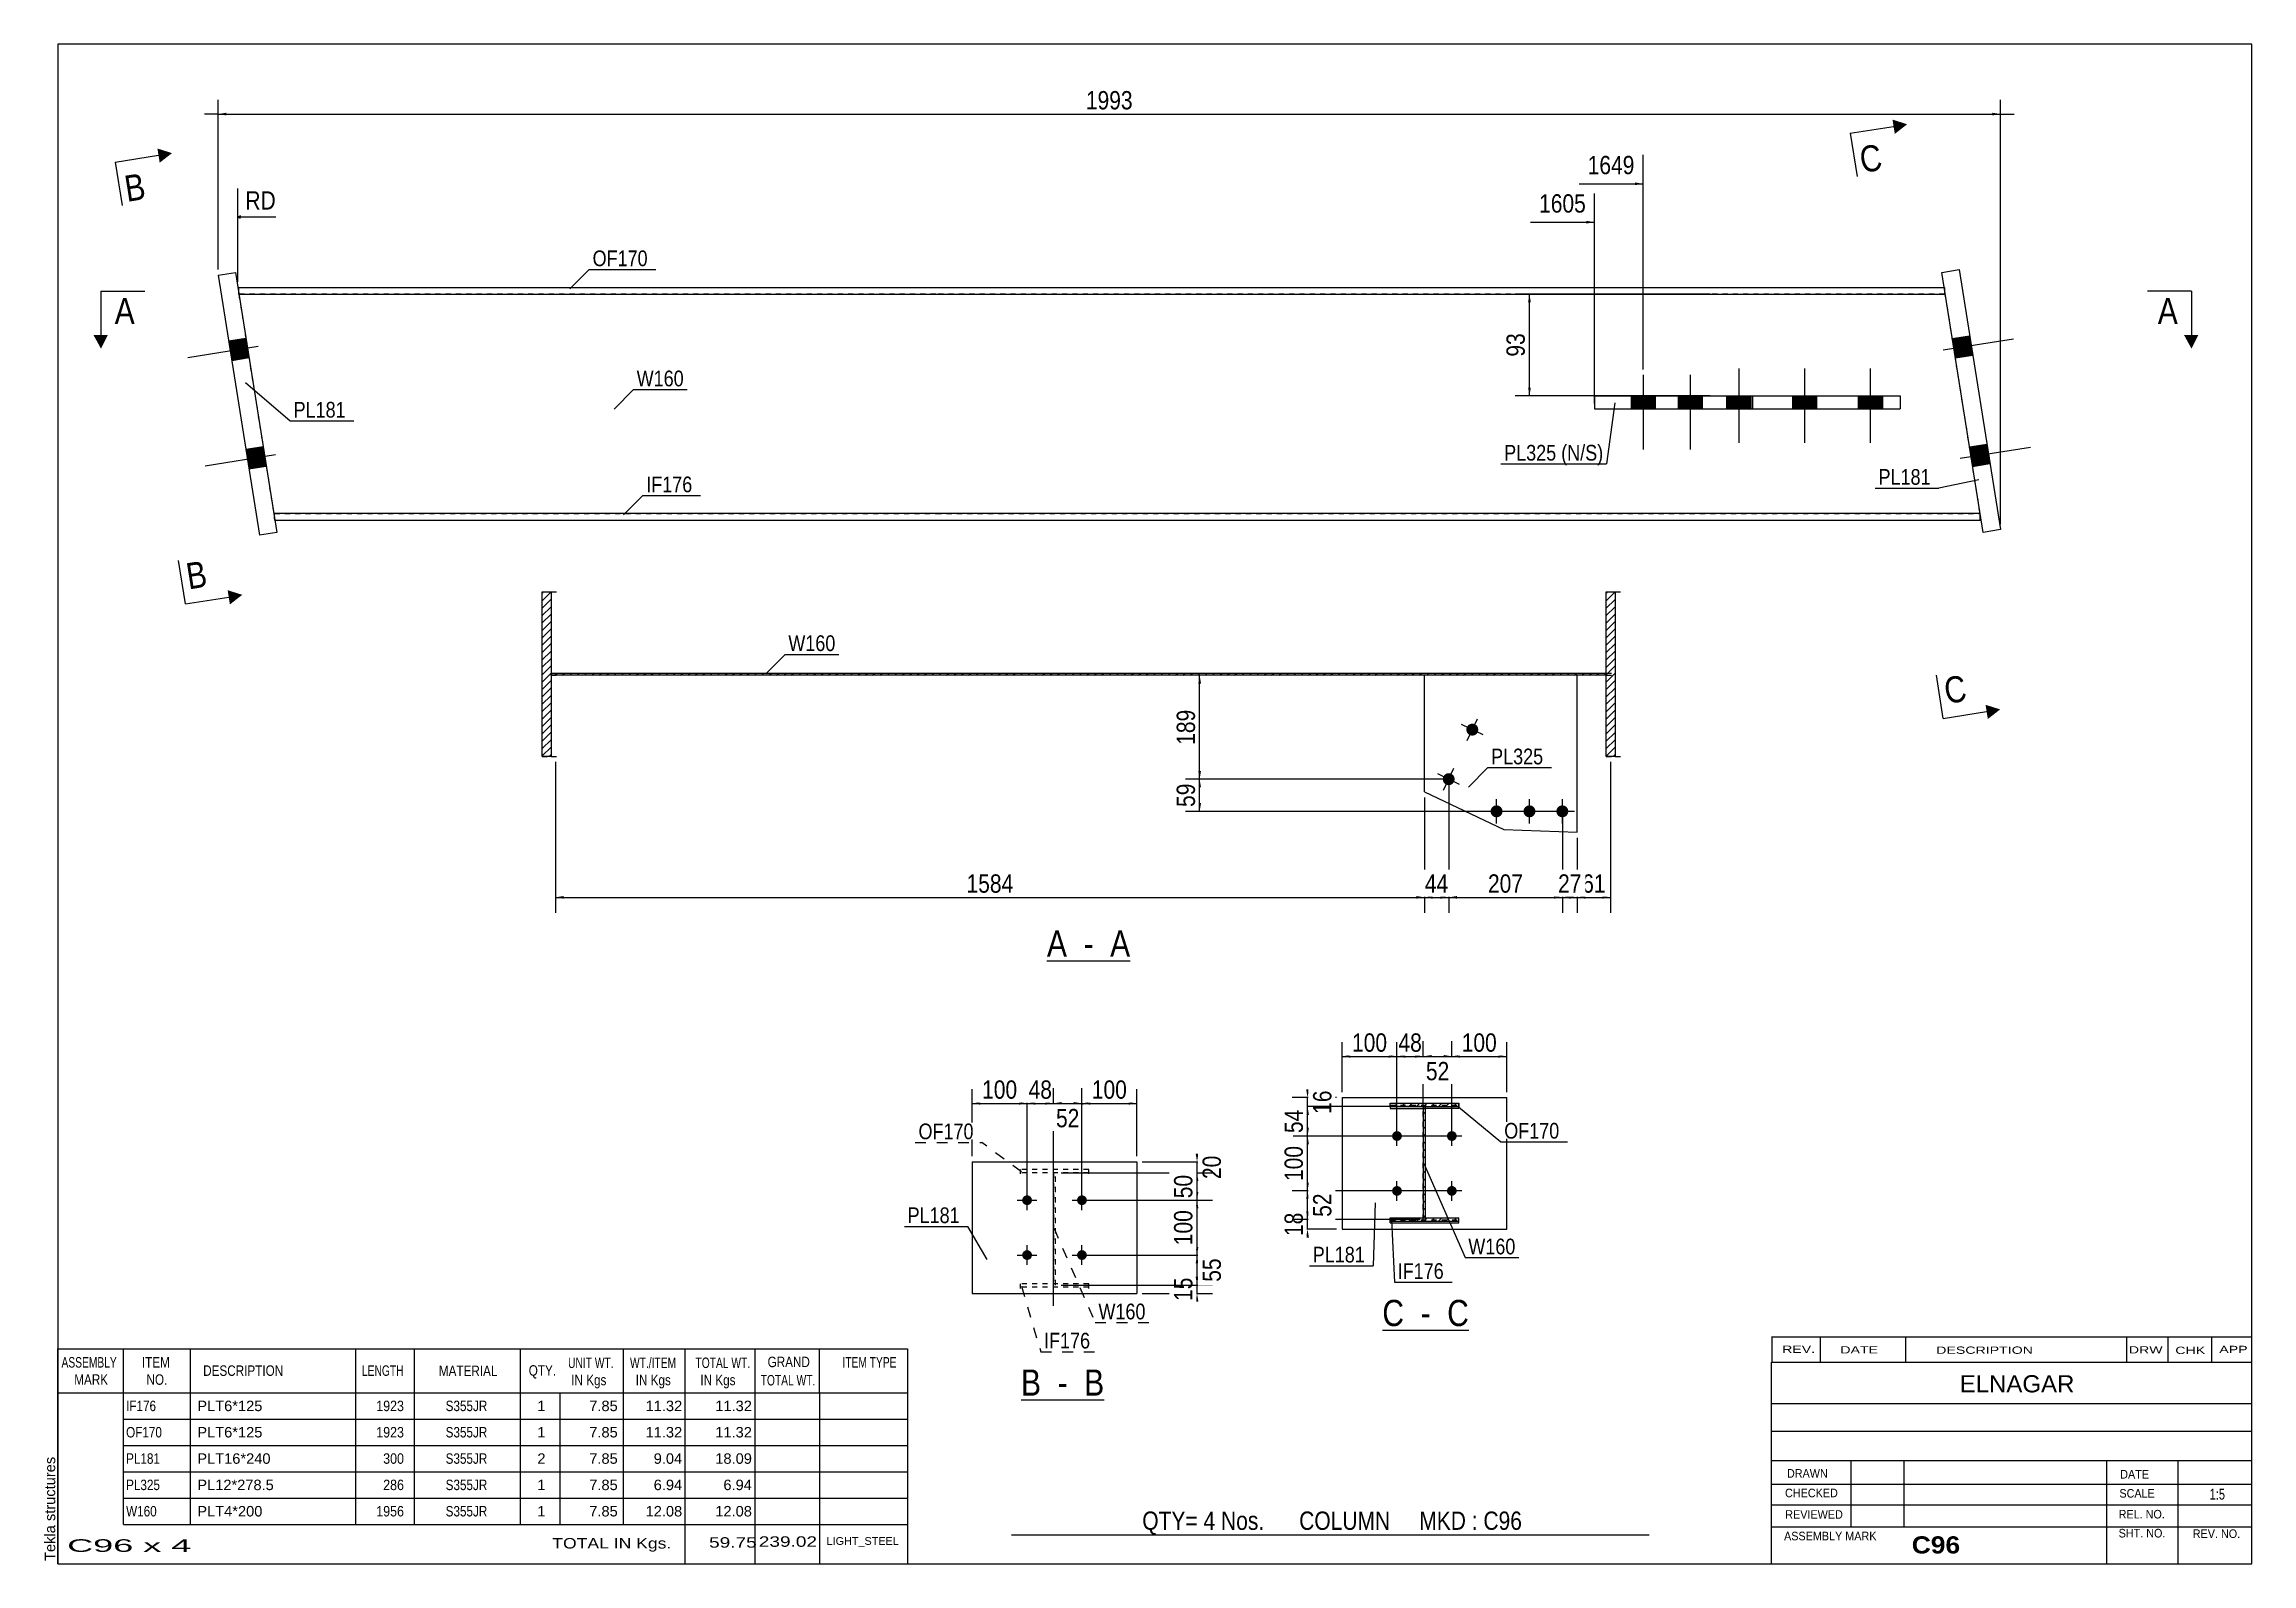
# Model space of a CAD drawing. Header units: millimetres. Extents: x -231 to 171, y -191 to 86.
import ezdxf

# ---------------------------------------------------------------- set-up
doc = ezdxf.new("R2010")
doc.units = ezdxf.units.MM
doc.linetypes.add('DXK_LINE_DOT1', pattern=[1.8814, 0.9407, -0.9407])
doc.linetypes.add('DXK_LINE_DOT2', pattern=[3.9198, 1.9599, -1.9599])
doc.styles.add('Arial', font='ARIAL.TTF', dxfattribs={"height": 0.2})
doc.styles.add('Arial Bold', font='ARIALBD.TTF', dxfattribs={"height": 0.2})
doc.styles.add('Arial Narrow', font='ARIALN.TTF', dxfattribs={"height": 0.2})

# ---------------------------------------------------------------- blocks, each defined once
blk = doc.blocks.new('Unknown-623535917-1209')
at = {"color": 5, "linetype": 'Continuous'}
for p, q in [((171.45, 85.55), (-228.55, 85.55)), ((-228.55, 85.55), (-228.55, -191.45)), ((171.45, -191.45), (171.45, 85.55)), ((-228.55, -191.45), (171.45, -191.45))]:
    blk.add_line(p, q, dxfattribs=at)
at = {"color": 174, "linetype": 'Continuous', "style": 'Arial'}
blk.add_text('Tekla structures', height=1.9102, rotation=90, dxfattribs=at).set_placement((-229.05, -190.95))
blk = doc.blocks.new('Unknown-623535917-12 - 1282')
at = {"color": 7, "linetype": 'Continuous'}
blk.add_line((-48.23, -81.53), (-33.05, -81.53), dxfattribs=at)
at = {"color": 0, "linetype": 'Continuous'}
blk.add_wipeout([(-44.57, -80.78), (-44.57, -75.78), (-48.23, -75.78), (-48.23, -80.78)], dxfattribs=at)
blk.add_wipeout([(-38.21, -80.78), (-38.21, -75.78), (-43.07, -75.78), (-43.07, -80.78)], dxfattribs=at)
at = {"color": 6, "linetype": 'Continuous', "style": 'Arial Narrow'}
for s, height, p in [('A', 4.77, (-48.23, -80.78)), (' - ', 4.772, (-43.07, -80.78))]:
    blk.add_text(s, height=height, dxfattribs=at).set_placement(p)
at = {"color": 0, "linetype": 'Continuous'}
blk.add_wipeout([(-33.05, -80.78), (-33.05, -75.78), (-36.71, -75.78), (-36.71, -80.78)], dxfattribs=at)
at = {"color": 6, "linetype": 'Continuous', "style": 'Arial Narrow'}
blk.add_text('A', height=4.77, dxfattribs=at).set_placement((-36.71, -80.78))
blk = doc.blocks.new('Unknown-623535917-13 - 1660')
at = {"color": 7, "linetype": 'Continuous'}
blk.add_line((-52.96, -161.57), (-37.79, -161.57), dxfattribs=at)
at = {"color": 0, "linetype": 'Continuous'}
blk.add_wipeout([(-49.31, -160.82), (-49.31, -155.82), (-52.96, -155.82), (-52.96, -160.82)], dxfattribs=at)
blk.add_wipeout([(-42.94, -160.82), (-42.94, -155.82), (-47.81, -155.82), (-47.81, -160.82)], dxfattribs=at)
at = {"color": 6, "linetype": 'Continuous', "style": 'Arial Narrow'}
for s, height, p in [('B', 4.77, (-52.96, -160.82)), (' - ', 4.772, (-47.81, -160.82))]:
    blk.add_text(s, height=height, dxfattribs=at).set_placement(p)
at = {"color": 0, "linetype": 'Continuous'}
blk.add_wipeout([(-37.79, -160.82), (-37.79, -155.82), (-41.44, -155.82), (-41.44, -160.82)], dxfattribs=at)
at = {"color": 6, "linetype": 'Continuous', "style": 'Arial Narrow'}
blk.add_text('B', height=4.77, dxfattribs=at).set_placement((-41.44, -160.82))
blk = doc.blocks.new('Unknown-623535917-14 - 2284')
at = {"color": 7, "linetype": 'Continuous'}
blk.add_line((12.92, -148.88), (28.7, -148.88), dxfattribs=at)
at = {"color": 0, "linetype": 'Continuous'}
blk.add_wipeout([(16.88, -148.13), (16.88, -143.13), (12.92, -143.13), (12.92, -148.13)], dxfattribs=at)
blk.add_wipeout([(23.24, -148.13), (23.24, -143.13), (18.38, -143.13), (18.38, -148.13)], dxfattribs=at)
at = {"color": 6, "linetype": 'Continuous', "style": 'Arial Narrow'}
for s, height, p in [('C', 4.77, (12.92, -148.13)), (' - ', 4.772, (18.38, -148.13))]:
    blk.add_text(s, height=height, dxfattribs=at).set_placement(p)
at = {"color": 0, "linetype": 'Continuous'}
blk.add_wipeout([(28.7, -148.13), (28.7, -143.13), (24.74, -143.13), (24.74, -148.13)], dxfattribs=at)
at = {"color": 6, "linetype": 'Continuous', "style": 'Arial Narrow'}
blk.add_text('C', height=4.77, dxfattribs=at).set_placement((24.74, -148.13))
blk = doc.blocks.new('Bolt-623535917-1445 - 1431')
at = {"linetype": 'Continuous'}
for points in [[(-197.44, 31.4), (-196.87, 27.84), (-193.71, 28.35), (-194.28, 31.9)], [(-197.44, 31.4), (-196.87, 27.84), (-193.71, 28.35), (-194.28, 31.9)], [(-194.3, 11.65), (-193.73, 8.09), (-190.57, 8.59), (-191.14, 12.15)], [(-194.3, 11.65), (-193.73, 8.09), (-190.57, 8.59), (-191.14, 12.15)]]:
    blk.add_hatch(color=3, dxfattribs=at).paths.add_polyline_path(points)
at = {"color": 3, "linetype": 'Continuous'}
for p, q in [((-192.02, 30.44), (-204.86, 28.4)), ((-192.02, 30.44), (-204.86, 28.4)), ((-194.28, 31.9), (-197.44, 31.4)), ((-194.28, 31.9), (-197.44, 31.4)), ((-193.71, 28.35), (-196.87, 27.84)), ((-193.71, 28.35), (-196.87, 27.84)), ((-191.14, 12.15), (-194.3, 11.65)), ((-191.14, 12.15), (-194.3, 11.65)), ((-188.88, 10.69), (-201.72, 8.64)), ((-188.88, 10.69), (-201.72, 8.64)), ((-190.57, 8.59), (-193.73, 8.09)), ((-190.57, 8.59), (-193.73, 8.09))]:
    blk.add_line(p, q, dxfattribs=at)
blk = doc.blocks.new('Bolt-623535917-1443 - 1431')
at = {"linetype": 'Continuous'}
for points in [[(80.09, 21.45), (75.69, 21.45), (75.69, 19.05), (80.09, 19.05)], [(92.09, 21.45), (87.69, 21.45), (87.69, 19.05), (92.09, 19.05)], [(104.09, 21.45), (99.69, 21.45), (99.69, 19.05), (104.09, 19.05)]]:
    blk.add_hatch(color=3, dxfattribs=at).paths.add_polyline_path(points)
at = {"color": 3, "linetype": 'Continuous'}
for p, q in [((77.89, 26.45), (77.89, 12.85)), ((89.89, 26.45), (89.89, 12.85)), ((101.89, 26.45), (101.89, 12.85)), ((75.69, 21.45), (75.69, 19.05)), ((80.09, 21.45), (80.09, 19.05)), ((87.69, 21.45), (87.69, 19.05)), ((92.09, 21.45), (92.09, 19.05)), ((99.69, 21.45), (99.69, 19.05)), ((104.09, 21.45), (104.09, 19.05))]:
    blk.add_line(p, q, dxfattribs=at)
blk = doc.blocks.new('Bolt-623535917-1444 - 1431')
at = {"linetype": 'Continuous'}
for points in [[(62.66, 21.45), (58.26, 21.45), (58.26, 19.05), (62.66, 19.05)], [(71.26, 21.45), (66.86, 21.45), (66.86, 19.05), (71.26, 19.05)]]:
    blk.add_hatch(color=3, dxfattribs=at).paths.add_polyline_path(points)
at = {"color": 3, "linetype": 'Continuous'}
for p, q in [((60.46, 25.25), (60.46, 11.65)), ((69.06, 25.25), (69.06, 11.65)), ((58.26, 21.45), (58.26, 19.05)), ((62.66, 21.45), (62.66, 19.05)), ((66.86, 21.45), (66.86, 19.05)), ((71.26, 21.45), (71.26, 19.05))]:
    blk.add_line(p, q, dxfattribs=at)
blk = doc.blocks.new('Bolt-623535917-1446 - 1431')
at = {"linetype": 'Continuous'}
for points in [[(116.83, 31.9), (117.4, 28.35), (120.56, 28.85), (119.99, 32.4)], [(116.83, 31.9), (117.4, 28.35), (120.56, 28.85), (119.99, 32.4)], [(119.97, 12.15), (120.54, 8.59), (123.7, 9.1), (123.14, 12.65)], [(119.97, 12.15), (120.54, 8.59), (123.7, 9.1), (123.14, 12.65)]]:
    blk.add_hatch(color=3, dxfattribs=at).paths.add_polyline_path(points)
at = {"color": 3, "linetype": 'Continuous'}
for p, q in [((116.83, 31.9), (119.99, 32.4)), ((116.83, 31.9), (119.99, 32.4)), ((115.14, 29.81), (127.98, 31.85)), ((115.14, 29.81), (127.98, 31.85)), ((117.4, 28.35), (120.56, 28.85)), ((117.4, 28.35), (120.56, 28.85)), ((118.28, 10.06), (131.12, 12.1)), ((118.28, 10.06), (131.12, 12.1)), ((119.97, 12.15), (123.14, 12.65)), ((119.97, 12.15), (123.14, 12.65)), ((120.54, 8.59), (123.7, 9.1)), ((120.54, 8.59), (123.7, 9.1))]:
    blk.add_line(p, q, dxfattribs=at)
blk = doc.blocks.new('Part-623535917-1451 - 1431')
at = {"color": 7, "linetype": 'DXK_LINE_DOT1'}
for p, q in [((-195.57, 40), (-189.2, 0)), ((-68.5, 40), (-195.57, 40)), ((115.39, 40), (-68.4, 40)), ((121.91, 0), (115.55, 40)), ((-189.05, 0), (-68.5, 0)), ((-68.4, 0), (121.91, 0))]:
    blk.add_line(p, q, dxfattribs=at)
at = {"color": 2, "linetype": 'Continuous'}
for p, q in [((115.39, 40), (115.55, 40)), ((-189.2, 0), (-189.05, 0))]:
    blk.add_line(p, q, dxfattribs=at)
blk = doc.blocks.new('Part-623535917-1473 - 1431')
at = {"color": 2, "linetype": 'Continuous'}
for p, q in [((51.6, 21.45), (107.3, 21.45)), ((51.6, 21.45), (51.6, 19.05)), ((80.49, 19.05), (80.49, 21.45)), ((107.3, 21.45), (107.3, 19.05)), ((51.6, 19.05), (107.3, 19.05))]:
    blk.add_line(p, q, dxfattribs=at)
blk = doc.blocks.new('Part-623535917-1495 - 1431')
at = {"color": 2, "linetype": 'Continuous'}
for p, q in [((-199.35, 43.45), (-196.19, 43.95)), ((-199.35, 43.45), (-191.82, -3.96)), ((-196.19, 43.95), (-188.66, -3.45)), ((-188.66, -3.45), (-191.82, -3.96))]:
    blk.add_line(p, q, dxfattribs=at)
blk = doc.blocks.new('Part-623535917-1500 - 1431')
at = {"color": 2, "linetype": 'Continuous'}
for p, q in [((114.92, 43.95), (118.08, 44.45)), ((118.08, 44.45), (125.62, -2.95)), ((122.46, -3.45), (114.92, 43.95)), ((125.62, -2.95), (122.46, -3.45))]:
    blk.add_line(p, q, dxfattribs=at)
blk = doc.blocks.new('Part-623535917-1522 - 1431')
at = {"color": 2, "linetype": 'Continuous'}
for p, q in [((-68.5, 0), (-189.05, 0)), ((-189.05, -1), (-189.05, 0)), ((121.91, 0), (-68.4, 0)), ((121.91, -1.2), (121.91, 0)), ((-189.01, -1.2), (-68.5, -1.2)), ((-68.4, -1.2), (121.91, -1.2))]:
    blk.add_line(p, q, dxfattribs=at)
at = {"color": 7, "linetype": 'DXK_LINE_DOT1'}
for p, q in [((-189.05, -1), (-189.05, -1.2)), ((-189.05, -1.2), (-189.01, -1.2))]:
    blk.add_line(p, q, dxfattribs=at)
blk = doc.blocks.new('Part-623535917-1544 - 1431')
at = {"color": 2, "linetype": 'Continuous'}
for p, q in [((-195.57, 40), (-195.57, 41.2)), ((-195.57, 41.2), (-68.5, 41.2)), ((-68.4, 41.2), (115.36, 41.2)), ((115.39, 41), (115.39, 40)), ((-195.57, 40), (-68.5, 40)), ((-68.4, 40), (115.39, 40))]:
    blk.add_line(p, q, dxfattribs=at)
at = {"color": 7, "linetype": 'DXK_LINE_DOT1'}
for p, q in [((115.36, 41.2), (115.39, 41.2)), ((115.39, 41.2), (115.39, 41))]:
    blk.add_line(p, q, dxfattribs=at)
blk = doc.blocks.new('Bolt-623535917-1287 - 1282')
at = {"linetype": 'Continuous'}
for points in [[(32.64, -54.3, -1), (34.84, -54.3, -1)], [(38.64, -54.3, -1), (40.84, -54.3, -1)], [(44.64, -54.3, -1), (46.84, -54.3, -1)]]:
    blk.add_hatch(color=3, dxfattribs=at).paths.add_polyline_path(points)
at = {"color": 3, "linetype": 'Continuous'}
for p, q in [((33.74, -56.5), (33.74, -52.1)), ((39.74, -56.5), (39.74, -52.1)), ((45.74, -56.5), (45.74, -52.1)), ((35.94, -54.3), (31.54, -54.3)), ((41.94, -54.3), (37.54, -54.3)), ((47.94, -54.3), (43.54, -54.3))]:
    blk.add_line(p, q, dxfattribs=at)
blk = doc.blocks.new('Bolt-623535917-1288 - 1282')
at = {"linetype": 'Continuous'}
for points in [[(28.33, -38.93, -1), (30.32, -39.88, -1)], [(24.03, -47.96, -1), (26.01, -48.91, -1)]]:
    blk.add_hatch(color=3, dxfattribs=at).paths.add_polyline_path(points)
at = {"color": 3, "linetype": 'Continuous'}
for p, q in [((31.31, -40.35), (27.34, -38.46)), ((28.38, -41.39), (30.27, -37.42)), ((27.01, -49.38), (23.03, -47.49)), ((24.07, -50.42), (25.97, -46.45))]:
    blk.add_line(p, q, dxfattribs=at)
blk = doc.blocks.new('Part-623535917-1307 - 1282')
at = {"linetype": 'Continuous'}
h = blk.add_hatch(dxfattribs=at)
h.set_pattern_fill('', scale=0.3, style=0, pattern_type=0)
h.set_pattern_definition([(45, (53.7333, -29.104), (-0.673519, 0.673519), [])])
h.paths.add_polyline_path([(53.73, -29.5), (53.73, -29.1), (-138.65, -29.1), (-138.65, -29.5)])
at = {"color": 7, "linetype": 'DXK_LINE_DOT1'}
for p, q in [((-138.65, -29.1), (-137.65, -29.1)), ((-138.65, -29.5), (-137.65, -29.5)), ((53.73, -29.1), (54.74, -29.1)), ((53.73, -29.5), (54.74, -29.5))]:
    blk.add_line(p, q, dxfattribs=at)
at = {"color": 2, "linetype": 'Continuous'}
for p, q in [((-138.65, -29.5), (-138.65, -29.1)), ((-138.65, -29.1), (53.73, -29.1)), ((53.73, -29.5), (-138.65, -29.5)), ((53.73, -29.1), (53.73, -29.5))]:
    blk.add_line(p, q, dxfattribs=at)
blk = doc.blocks.new('Part-623535917-1329 - 1282')
at = {"color": 2, "linetype": 'Continuous'}
for p, q in [((20.59, -50.75), (20.59, -29.5)), ((48.44, -58.1), (48.44, -29.5)), ((20.59, -50.75), (35.04, -57.64)), ((35.04, -57.64), (48.44, -58.1))]:
    blk.add_line(p, q, dxfattribs=at)
at = {"color": 7, "linetype": 'DXK_LINE_DOT1'}
blk.add_line((48.44, -29.5), (20.59, -29.5), dxfattribs=at)
blk = doc.blocks.new('Part-623535917-1330 - 1282')
at = {"linetype": 'Continuous'}
h = blk.add_hatch(dxfattribs=at)
h.set_pattern_fill('', scale=0.3, style=0, pattern_type=0)
h.set_pattern_definition([(45, (-138.6523, -14.304), (-0.67352, 0.67352), [])])
h.paths.add_polyline_path([(-138.65, -44.3), (-138.65, -14.3), (-140.27, -14.3), (-140.27, -44.3)])
at = {"color": 7, "linetype": 'DXK_LINE_DOT1'}
for p, q in [((-140.27, -14.3), (-139.27, -14.3)), ((-140.27, -44.3), (-139.27, -44.3))]:
    blk.add_line(p, q, dxfattribs=at)
at = {"color": 2, "linetype": 'Continuous'}
for p, q in [((-140.27, -44.3), (-140.27, -14.3)), ((-140.27, -14.3), (-138.65, -14.3)), ((-138.65, -14.3), (-137.65, -14.3)), ((-138.65, -14.3), (-138.65, -44.3)), ((-138.65, -44.3), (-140.27, -44.3)), ((-138.65, -44.3), (-137.65, -44.3))]:
    blk.add_line(p, q, dxfattribs=at)
blk = doc.blocks.new('Part-623535917-1331 - 1282')
at = {"linetype": 'Continuous'}
h = blk.add_hatch(dxfattribs=at)
h.set_pattern_fill('', scale=0.3, style=0, pattern_type=0)
h.set_pattern_definition([(45, (55.3534, -14.304), (-0.67352, 0.67352), [])])
h.paths.add_polyline_path([(55.35, -44.3), (55.35, -14.3), (53.73, -14.3), (53.73, -44.3)])
at = {"color": 7, "linetype": 'DXK_LINE_DOT1'}
for p, q in [((53.73, -14.3), (54.74, -14.3)), ((53.73, -44.3), (54.74, -44.3))]:
    blk.add_line(p, q, dxfattribs=at)
at = {"color": 2, "linetype": 'Continuous'}
for p, q in [((53.73, -44.3), (53.73, -14.3)), ((53.73, -14.3), (55.35, -14.3)), ((55.35, -14.3), (56.36, -14.3)), ((55.35, -14.3), (55.35, -44.3)), ((55.35, -44.3), (53.73, -44.3)), ((55.35, -44.3), (56.36, -44.3))]:
    blk.add_line(p, q, dxfattribs=at)
blk = doc.blocks.new('Part-623535917-1679 - 1660')
at = {"color": 2, "linetype": 'Continuous'}
for p, q in [((-61.85, -118.19), (-31.85, -118.19)), ((-61.85, -118.19), (-61.85, -142.19)), ((-31.85, -118.19), (-31.85, -142.19)), ((-61.85, -142.19), (-31.85, -142.19))]:
    blk.add_line(p, q, dxfattribs=at)
blk = doc.blocks.new('Part-623535917-1668 - 1660')
at = {"color": 7, "linetype": 'DXK_LINE_DOT1'}
for p, q in [((-40.6, -119.6), (-53.1, -119.6)), ((-53.1, -119.6), (-53.1, -120.4)), ((-40.6, -120.19), (-53.1, -120.19)), ((-40.6, -120.4), (-40.6, -119.6))]:
    blk.add_line(p, q, dxfattribs=at)
blk = doc.blocks.new('Part-623535917-1673 - 1660')
at = {"color": 7, "linetype": 'DXK_LINE_DOT1'}
for p, q in [((-40.6, -140.46), (-53.1, -140.46)), ((-53.1, -140.46), (-53.1, -141.26)), ((-40.6, -141.26), (-40.6, -140.46)), ((-40.6, -141.05), (-53.1, -141.05))]:
    blk.add_line(p, q, dxfattribs=at)
blk = doc.blocks.new('Part-623535917-1685 - 1660')
at = {"color": 7, "linetype": 'DXK_LINE_DOT1'}
for p, q in [((-47.05, -120.19), (-47.05, -140.65)), ((-46.65, -140.65), (-46.65, -120.19)), ((-46.65, -140.45), (-47.05, -140.45))]:
    blk.add_line(p, q, dxfattribs=at)
blk = doc.blocks.new('Bolt-623535917-1687 - 1660')
at = {"linetype": 'Continuous'}
for points in [[(-52.75, -125.19, -1), (-50.95, -125.19, -1)], [(-42.75, -125.19, -1), (-40.95, -125.19, -1)], [(-52.75, -135.19, -1), (-50.95, -135.19, -1)], [(-42.75, -135.19, -1), (-40.95, -135.19, -1)]]:
    blk.add_hatch(color=3, dxfattribs=at).paths.add_polyline_path(points)
at = {"color": 3, "linetype": 'Continuous'}
for p, q in [((-51.85, -126.99), (-51.85, -123.39)), ((-41.85, -126.99), (-41.85, -123.39)), ((-53.65, -125.19), (-50.05, -125.19)), ((-43.65, -125.19), (-40.05, -125.19)), ((-53.65, -135.19), (-50.05, -135.19)), ((-51.85, -136.99), (-51.85, -133.39)), ((-43.65, -135.19), (-40.05, -135.19)), ((-41.85, -136.99), (-41.85, -133.39))]:
    blk.add_line(p, q, dxfattribs=at)
blk = doc.blocks.new('Part-623535917-2294 - 2284')
at = {"linetype": 'Continuous'}
h = blk.add_hatch(dxfattribs=at)
h.set_pattern_fill('', scale=0.3, style=0, pattern_type=0)
h.set_pattern_definition([(45, (20.3896, -108.1313), (-0.67352, 0.67352), [])])
h.paths.add_polyline_path([(20.79, -108.13), (20.39, -108.13), (20.39, -128.38), (20.79, -128.38)])
at = {"color": 7, "linetype": 'DXK_LINE_DOT1'}
for p, q in [((20.39, -128.75), (20.39, -108.13)), ((20.39, -108.49), (20.79, -108.49)), ((20.79, -128.75), (20.79, -108.13))]:
    blk.add_line(p, q, dxfattribs=at)
at = {"color": 2, "linetype": 'Continuous'}
for p, q in [((20.79, -108.13), (20.39, -108.13)), ((20.39, -108.13), (20.39, -128.38)), ((20.79, -128.38), (20.79, -108.13)), ((20.39, -128.38), (20.79, -128.38))]:
    blk.add_line(p, q, dxfattribs=at)
blk = doc.blocks.new('Part-623535917-2286 - 2284')
at = {"linetype": 'Continuous'}
h = blk.add_hatch(dxfattribs=at)
h.set_pattern_fill('', scale=0.3, style=0, pattern_type=0)
h.set_pattern_definition([(45, (14.3396, -128.3826), (-0.67352, 0.67352), [])])
h.paths.add_polyline_path([(26.84, -128.38), (14.34, -128.38), (14.34, -128.99), (26.84, -128.99)])
at = {"color": 7, "linetype": 'DXK_LINE_DOT1'}
for p, q in [((14.34, -128.99), (14.34, -128.38)), ((14.34, -128.75), (26.84, -128.75)), ((26.84, -128.99), (26.84, -128.38))]:
    blk.add_line(p, q, dxfattribs=at)
at = {"color": 2, "linetype": 'Continuous'}
for p, q in [((14.34, -128.99), (14.34, -128.38)), ((14.34, -128.38), (26.84, -128.38)), ((26.84, -128.99), (26.84, -128.38)), ((14.34, -129.34), (14.34, -128.99)), ((14.34, -128.99), (26.84, -128.99)), ((14.34, -129.34), (26.84, -129.34)), ((26.84, -129.34), (26.84, -128.99))]:
    blk.add_line(p, q, dxfattribs=at)
blk = doc.blocks.new('Part-623535917-2285 - 2284')
at = {"linetype": 'Continuous'}
h = blk.add_hatch(dxfattribs=at)
h.set_pattern_fill('', scale=0.3, style=0, pattern_type=0)
h.set_pattern_definition([(45, (14.3396, -107.5238), (-0.67352, 0.67352), [])])
h.paths.add_polyline_path([(26.84, -107.52), (14.34, -107.52), (14.34, -108.13), (26.84, -108.13)])
at = {"color": 7, "linetype": 'DXK_LINE_DOT1'}
for p, q in [((14.34, -107.89), (14.34, -107.52)), ((14.34, -108.13), (14.34, -107.89)), ((14.34, -107.89), (26.84, -107.89)), ((20.79, -108.48), (20.39, -108.48)), ((26.84, -107.52), (26.84, -108.13))]:
    blk.add_line(p, q, dxfattribs=at)
at = {"color": 2, "linetype": 'Continuous'}
for p, q in [((14.34, -108.13), (14.34, -107.52)), ((14.34, -107.52), (26.84, -107.52)), ((14.34, -108.13), (14.34, -108.48)), ((14.34, -108.13), (26.84, -108.13)), ((14.34, -108.48), (20.39, -108.48)), ((26.84, -108.48), (20.79, -108.48)), ((26.84, -108.13), (26.84, -107.52)), ((26.84, -108.13), (26.84, -108.48))]:
    blk.add_line(p, q, dxfattribs=at)
blk = doc.blocks.new('Bolt-623535917-2295 - 2284')
at = {"linetype": 'Continuous'}
for points in [[(14.69, -113.49, -1), (16.49, -113.49, -1)], [(24.69, -113.49, -1), (26.49, -113.49, -1)], [(14.69, -123.49, -1), (16.49, -123.49, -1)], [(24.69, -123.49, -1), (26.49, -123.49, -1)]]:
    blk.add_hatch(color=3, dxfattribs=at).paths.add_polyline_path(points)
at = {"color": 3, "linetype": 'Continuous'}
for p, q in [((15.59, -115.29), (15.59, -111.69)), ((25.59, -115.29), (25.59, -111.69)), ((17.39, -113.49), (13.79, -113.49)), ((27.39, -113.49), (23.79, -113.49)), ((17.39, -123.49), (13.79, -123.49)), ((15.59, -125.29), (15.59, -121.69)), ((27.39, -123.49), (23.79, -123.49)), ((25.59, -125.29), (25.59, -121.69))]:
    blk.add_line(p, q, dxfattribs=at)
blk = doc.blocks.new('Part-623535917-2287 - 2284')
at = {"color": 2, "linetype": 'Continuous'}
for p, q in [((5.59, -106.49), (35.59, -106.49)), ((5.59, -106.49), (5.59, -130.49)), ((35.59, -130.49), (35.59, -106.49)), ((5.59, -130.49), (35.59, -130.49))]:
    blk.add_line(p, q, dxfattribs=at)
blk = doc.blocks.new('StraightDimension-623535917-2239 - 1431')
at = {"linetype": 'Continuous'}
for points in [[(-197.85, 72.56), (-199.35, 72.81), (-197.85, 73.06)], [(124.12, 73.06), (125.62, 72.81), (124.12, 72.56)]]:
    blk.add_hatch(color=4, dxfattribs=at).paths.add_polyline_path(points)
at = {"color": 4, "linetype": 'Continuous'}
for p, q in [((-199.35, 72.81), (-201.85, 72.81)), ((-199.35, 44.45), (-199.35, 75.41)), ((-199.35, 72.81), (125.62, 72.81)), ((125.62, -1.95), (125.62, 75.41)), ((125.62, 72.81), (128.12, 72.81))]:
    blk.add_line(p, q, dxfattribs=at)
at = {"color": 0}
blk.add_wipeout([(-31.9, 72.96), (-31.9, 77.86), (-41.83, 77.86), (-41.83, 72.96)], dxfattribs=at)
at = {"color": 4, "style": 'Arial Narrow'}
blk.add_text('1993', height=3.34, dxfattribs=at).set_placement((-41.13, 73.66))
blk = doc.blocks.new('StraightDimension-623535917-1553 - 1431')
at = {"linetype": 'Continuous'}
for points in [[(39.49, 38.5), (39.74, 40), (39.99, 38.5)], [(39.99, 22.95), (39.74, 21.45), (39.49, 22.95)]]:
    blk.add_hatch(color=4, dxfattribs=at).paths.add_polyline_path(points)
at = {"color": 4, "linetype": 'Continuous'}
for p, q in [((72.66, 40), (37.14, 40)), ((39.74, 21.45), (39.74, 40)), ((72.66, 21.45), (37.14, 21.45))]:
    blk.add_line(p, q, dxfattribs=at)
at = {"color": 0}
blk.add_wipeout([(39.59, 33.56), (34.69, 33.56), (34.69, 27.89), (39.59, 27.89)], dxfattribs=at)
at = {"color": 4, "style": 'Arial Narrow'}
blk.add_text('93', height=3.34, rotation=90.0002, dxfattribs=at).set_placement((38.89, 28.59))
blk = doc.blocks.new('StraightDimension-623535917-1579 - 1431')
at = {"linetype": 'Continuous'}
blk.add_hatch(color=4, dxfattribs=at).paths.add_polyline_path([(50.1, 53.35), (51.6, 53.1), (50.1, 52.85)])
at = {"color": 4, "linetype": 'Continuous'}
for p, q in [((51.6, 20.05), (51.6, 58.35)), ((39.94, 53.1), (51.6, 53.1))]:
    blk.add_line(p, q, dxfattribs=at)
at = {"color": 0, "linetype": 'Continuous'}
blk.add_wipeout([(-188.13, 54.7), (-188.13, 59.6), (-195.07, 59.6), (-195.07, 54.7)], dxfattribs=at)
at = {"color": 4, "linetype": 'Continuous'}
for p, q in [((-195.76, 42.2), (-195.76, 59.25)), ((-195.26, 54.25), (-195.76, 54)), ((-195.26, 53.75), (-195.76, 54)), ((-188.83, 54), (-195.76, 54))]:
    blk.add_line(p, q, dxfattribs=at)
at = {"color": 4, "linetype": 'Continuous', "style": 'Arial Narrow'}
blk.add_text('RD', height=3.34, dxfattribs=at).set_placement((-194.37, 55.4))
at = {"color": 0}
blk.add_wipeout([(50.74, 54.15), (50.74, 59.05), (40.8, 59.05), (40.8, 54.15)], dxfattribs=at)
at = {"color": 4, "style": 'Arial Narrow'}
blk.add_text('1605', height=3.34, dxfattribs=at).set_placement((41.5, 54.85))
blk = doc.blocks.new('StraightDimension-623535917-1603 - 1431')
at = {"linetype": 'Continuous'}
blk.add_hatch(color=4, dxfattribs=at).paths.add_polyline_path([(58.96, 60.35), (60.46, 60.1), (58.96, 59.85)])
at = {"color": 4, "linetype": 'Continuous'}
for p, q in [((60.46, 26.25), (60.46, 65.35)), ((48.8, 60.1), (60.46, 60.1))]:
    blk.add_line(p, q, dxfattribs=at)
at = {"color": 0}
blk.add_wipeout([(59.59, 61.15), (59.59, 66.05), (49.66, 66.05), (49.66, 61.15)], dxfattribs=at)
at = {"color": 4, "style": 'Arial Narrow'}
blk.add_text('1649', height=3.34, dxfattribs=at).set_placement((50.36, 61.85))
blk = doc.blocks.new('StraightDimension-623535917-1418 - 1282')
at = {"linetype": 'Continuous'}
for points in [[(26.52, -70.23), (25.02, -69.98), (26.52, -69.73)], [(44.24, -69.73), (45.74, -69.98), (44.24, -70.23)]]:
    blk.add_hatch(color=4, dxfattribs=at).paths.add_polyline_path(points)
at = {"color": 4, "linetype": 'Continuous'}
for p, q in [((25.02, -49.43), (25.02, -72.78)), ((45.74, -55.3), (45.74, -72.78)), ((25.02, -69.98), (45.74, -69.98))]:
    blk.add_line(p, q, dxfattribs=at)
at = {"color": 0}
blk.add_wipeout([(39.28, -69.83), (39.28, -64.93), (31.48, -64.93), (31.48, -69.83)], dxfattribs=at)
at = {"color": 4, "style": 'Arial Narrow'}
blk.add_text('207', height=3.34, dxfattribs=at).set_placement((32.18, -69.13))
blk = doc.blocks.new('StraightDimension-623535917-1393 - 1282')
at = {"linetype": 'Continuous'}
for points in [[(49.94, -70.23), (48.44, -69.98), (49.94, -69.73)], [(53.04, -69.73), (54.54, -69.98), (53.04, -70.23)]]:
    blk.add_hatch(color=4, dxfattribs=at).paths.add_polyline_path(points)
at = {"color": 4, "linetype": 'Continuous'}
for p, q in [((54.54, -45.3), (54.54, -72.78)), ((48.44, -59.1), (48.44, -72.78)), ((48.44, -69.98), (54.54, -69.98))]:
    blk.add_line(p, q, dxfattribs=at)
at = {"color": 0}
blk.add_wipeout([(54.32, -69.83), (54.32, -64.93), (48.66, -64.93), (48.66, -69.83)], dxfattribs=at)
at = {"color": 4, "style": 'Arial Narrow'}
blk.add_text('61', height=3.34, dxfattribs=at).set_placement((49.36, -69.13))
blk = doc.blocks.new('StraightDimension-623535917-1337 - 1282')
at = {"linetype": 'Continuous'}
for points in [[(-20.64, -31), (-20.39, -29.5), (-20.14, -31)], [(-20.14, -46.93), (-20.39, -48.43), (-20.64, -46.93)]]:
    blk.add_hatch(color=4, dxfattribs=at).paths.add_polyline_path(points)
at = {"color": 4, "linetype": 'Continuous'}
for p, q in [((53.75, -29.5), (-22.99, -29.5)), ((-20.39, -48.43), (-20.39, -29.5)), ((24.02, -48.43), (-22.99, -48.43))]:
    blk.add_line(p, q, dxfattribs=at)
at = {"color": 0}
blk.add_wipeout([(-20.54, -35.07), (-25.44, -35.07), (-25.44, -42.87), (-20.54, -42.87)], dxfattribs=at)
at = {"color": 4, "style": 'Arial Narrow'}
blk.add_text('189', height=3.34, rotation=90.0002, dxfattribs=at).set_placement((-21.24, -42.17))
blk = doc.blocks.new('StraightDimension-623535917-1356 - 1282')
at = {"linetype": 'Continuous'}
for points in [[(-20.64, -49.93), (-20.39, -48.43), (-20.14, -49.93)], [(-20.14, -52.8), (-20.39, -54.3), (-20.64, -52.8)]]:
    blk.add_hatch(color=4, dxfattribs=at).paths.add_polyline_path(points)
at = {"color": 4, "linetype": 'Continuous'}
for p, q in [((24.02, -48.43), (-22.99, -48.43)), ((-20.39, -54.3), (-20.39, -48.43)), ((44.74, -54.3), (-22.99, -54.3))]:
    blk.add_line(p, q, dxfattribs=at)
at = {"color": 0}
blk.add_wipeout([(-20.54, -48.53), (-25.44, -48.53), (-25.44, -54.2), (-20.54, -54.2)], dxfattribs=at)
at = {"color": 4, "style": 'Arial Narrow'}
blk.add_text('59', height=3.34, rotation=90.0002, dxfattribs=at).set_placement((-21.24, -53.5))
blk = doc.blocks.new('StraightDimension-623535917-1369 - 1282')
at = {"linetype": 'Continuous'}
for points in [[(-136.35, -70.23), (-137.85, -69.98), (-136.35, -69.73)], [(19.09, -69.73), (20.59, -69.98), (19.09, -70.23)]]:
    blk.add_hatch(color=4, dxfattribs=at).paths.add_polyline_path(points)
at = {"color": 4, "linetype": 'Continuous'}
for p, q in [((-137.85, -45.3), (-137.85, -72.78)), ((20.59, -51.75), (20.59, -72.78)), ((-137.85, -69.98), (20.59, -69.98))]:
    blk.add_line(p, q, dxfattribs=at)
at = {"color": 0}
blk.add_wipeout([(-53.66, -69.83), (-53.66, -64.93), (-63.59, -64.93), (-63.59, -69.83)], dxfattribs=at)
at = {"color": 4, "style": 'Arial Narrow'}
blk.add_text('1584', height=3.34, dxfattribs=at).set_placement((-62.89, -69.13))
blk = doc.blocks.new('StraightDimension-623535917-1383 - 1282')
at = {"linetype": 'Continuous'}
for points in [[(22.09, -70.23), (20.59, -69.98), (22.09, -69.73)], [(23.52, -69.73), (25.02, -69.98), (23.52, -70.23)]]:
    blk.add_hatch(color=4, dxfattribs=at).paths.add_polyline_path(points)
at = {"color": 4, "linetype": 'Continuous'}
for p, q in [((20.59, -51.75), (20.59, -72.78)), ((25.02, -49.43), (25.02, -72.78)), ((20.59, -69.98), (25.02, -69.98))]:
    blk.add_line(p, q, dxfattribs=at)
at = {"color": 0}
blk.add_wipeout([(25.64, -69.83), (25.64, -64.93), (19.97, -64.93), (19.97, -69.83)], dxfattribs=at)
at = {"color": 4, "style": 'Arial Narrow'}
blk.add_text('44', height=3.34, dxfattribs=at).set_placement((20.67, -69.13))
blk = doc.blocks.new('StraightDimension-623535917-1408 - 1282')
at = {"linetype": 'Continuous'}
for points in [[(47.24, -70.23), (45.74, -69.98), (47.24, -69.73)], [(46.94, -69.73), (48.44, -69.98), (46.94, -70.23)]]:
    blk.add_hatch(color=4, dxfattribs=at).paths.add_polyline_path(points)
at = {"color": 4, "linetype": 'Continuous'}
for p, q in [((45.74, -55.3), (45.74, -72.78)), ((48.44, -59.1), (48.44, -72.78)), ((45.74, -69.98), (48.44, -69.98))]:
    blk.add_line(p, q, dxfattribs=at)
at = {"color": 0}
blk.add_wipeout([(49.92, -69.83), (49.92, -64.93), (44.26, -64.93), (44.26, -69.83)], dxfattribs=at)
at = {"color": 4, "style": 'Arial Narrow'}
blk.add_text('27', height=3.34, dxfattribs=at).set_placement((44.96, -69.13))
blk = doc.blocks.new('StraightDimension-623535917-1742 - 1660')
at = {"linetype": 'Continuous'}
for points in [[(-60.35, -107.79), (-61.85, -107.54), (-60.35, -107.29)], [(-53.35, -107.29), (-51.85, -107.54), (-53.35, -107.79)]]:
    blk.add_hatch(color=4, dxfattribs=at).paths.add_polyline_path(points)
at = {"color": 4, "linetype": 'Continuous'}
for p, q in [((-61.85, -117.19), (-61.85, -104.94)), ((-61.85, -107.54), (-51.85, -107.54)), ((-51.85, -124.19), (-51.85, -104.94))]:
    blk.add_line(p, q, dxfattribs=at)
at = {"color": 0}
blk.add_wipeout([(-52.95, -107.39), (-52.95, -102.49), (-60.75, -102.49), (-60.75, -107.39)], dxfattribs=at)
at = {"color": 4, "style": 'Arial Narrow'}
blk.add_text('100', height=3.34, dxfattribs=at).set_placement((-60.05, -106.69))
blk = doc.blocks.new('StraightDimension-623535917-1752 - 1660')
at = {"linetype": 'Continuous'}
for points in [[(-50.35, -107.79), (-51.85, -107.54), (-50.35, -107.29)], [(-48.55, -107.29), (-47.05, -107.54), (-48.55, -107.79)]]:
    blk.add_hatch(color=4, dxfattribs=at).paths.add_polyline_path(points)
at = {"color": 4, "linetype": 'Continuous'}
for p, q in [((-51.85, -124.19), (-51.85, -104.94)), ((-51.85, -107.54), (-47.05, -107.54)), ((-47.05, -144.43), (-47.05, -104.94))]:
    blk.add_line(p, q, dxfattribs=at)
at = {"color": 0}
blk.add_wipeout([(-46.62, -107.39), (-46.62, -102.49), (-52.28, -102.49), (-52.28, -107.39)], dxfattribs=at)
at = {"color": 4, "style": 'Arial Narrow'}
blk.add_text('48', height=3.34, dxfattribs=at).set_placement((-51.58, -106.69))
blk = doc.blocks.new('StraightDimension-623535917-2607 - 1660')
at = {"linetype": 'Continuous'}
for points in [[(-20.62, -139.15), (-20.87, -140.65), (-21.12, -139.15)], [(-21.12, -143.69), (-20.87, -142.19), (-20.62, -143.69)]]:
    blk.add_hatch(color=4, dxfattribs=at).paths.add_polyline_path(points)
at = {"color": 4, "linetype": 'Continuous'}
for p, q in [((-45.65, -140.65), (-18.07, -140.65)), ((-20.87, -142.19), (-20.87, -140.65)), ((-30.85, -142.19), (-18.07, -142.19))]:
    blk.add_line(p, q, dxfattribs=at)
at = {"color": 0}
blk.add_wipeout([(-21.02, -138.59), (-25.92, -138.59), (-25.92, -144.26), (-21.02, -144.26)], dxfattribs=at)
at = {"color": 4, "style": 'Arial Narrow'}
blk.add_text('15', height=3.34, rotation=90.0002, dxfattribs=at).set_placement((-21.72, -143.56))
blk = doc.blocks.new('StraightDimension-623535917-1763 - 1660')
at = {"linetype": 'Continuous'}
for points in [[(-45.55, -107.79), (-47.05, -107.54), (-45.55, -107.29)], [(-43.35, -107.29), (-41.85, -107.54), (-43.35, -107.79)]]:
    blk.add_hatch(color=4, dxfattribs=at).paths.add_polyline_path(points)
at = {"color": 4, "linetype": 'Continuous'}
for p, q in [((-47.05, -144.43), (-47.05, -104.74)), ((-47.05, -107.54), (-41.85, -107.54)), ((-41.85, -124.19), (-41.85, -104.74))]:
    blk.add_line(p, q, dxfattribs=at)
at = {"color": 0}
blk.add_wipeout([(-41.62, -112.59), (-41.62, -107.69), (-47.28, -107.69), (-47.28, -112.59)], dxfattribs=at)
at = {"color": 4, "style": 'Arial Narrow'}
blk.add_text('52', height=3.34, dxfattribs=at).set_placement((-46.58, -111.89))
blk = doc.blocks.new('StraightDimension-623535917-1774 - 1660')
at = {"linetype": 'Continuous'}
for points in [[(-40.35, -107.79), (-41.85, -107.54), (-40.35, -107.29)], [(-33.35, -107.29), (-31.85, -107.54), (-33.35, -107.79)]]:
    blk.add_hatch(color=4, dxfattribs=at).paths.add_polyline_path(points)
at = {"color": 4, "linetype": 'Continuous'}
for p, q in [((-41.85, -124.19), (-41.85, -104.94)), ((-41.85, -107.54), (-31.85, -107.54)), ((-31.85, -117.19), (-31.85, -104.94))]:
    blk.add_line(p, q, dxfattribs=at)
at = {"color": 0}
blk.add_wipeout([(-32.95, -107.39), (-32.95, -102.49), (-40.75, -102.49), (-40.75, -107.39)], dxfattribs=at)
at = {"color": 4, "style": 'Arial Narrow'}
blk.add_text('100', height=3.34, dxfattribs=at).set_placement((-40.05, -106.69))
blk = doc.blocks.new('StraightDimension-623535917-2603 - 1660')
at = {"linetype": 'Continuous'}
for points in [[(-20.62, -116.69), (-20.87, -118.19), (-21.12, -116.69)], [(-21.12, -121.69), (-20.87, -120.19), (-20.62, -121.69)]]:
    blk.add_hatch(color=4, dxfattribs=at).paths.add_polyline_path(points)
at = {"color": 4, "linetype": 'Continuous'}
for p, q in [((-45.65, -120.19), (-18.27, -120.19)), ((-30.85, -118.19), (-18.27, -118.19)), ((-20.87, -120.19), (-20.87, -118.19))]:
    blk.add_line(p, q, dxfattribs=at)
at = {"color": 0}
blk.add_wipeout([(-15.82, -116.36), (-20.72, -116.36), (-20.72, -122.03), (-15.82, -122.03)], dxfattribs=at)
at = {"color": 4, "style": 'Arial Narrow'}
blk.add_text('20', height=3.34, rotation=90.0002, dxfattribs=at).set_placement((-16.52, -121.33))
blk = doc.blocks.new('StraightDimension-623535917-2604 - 1660')
at = {"linetype": 'Continuous'}
for points in [[(-21.12, -121.69), (-20.87, -120.19), (-20.62, -121.69)], [(-20.62, -123.69), (-20.87, -125.19), (-21.12, -123.69)]]:
    blk.add_hatch(color=4, dxfattribs=at).paths.add_polyline_path(points)
at = {"color": 4, "linetype": 'Continuous'}
for p, q in [((-45.65, -120.19), (-18.07, -120.19)), ((-20.87, -125.19), (-20.87, -120.19)), ((-40.85, -125.19), (-18.07, -125.19))]:
    blk.add_line(p, q, dxfattribs=at)
at = {"color": 0}
blk.add_wipeout([(-21.02, -119.86), (-25.92, -119.86), (-25.92, -125.53), (-21.02, -125.53)], dxfattribs=at)
at = {"color": 4, "style": 'Arial Narrow'}
blk.add_text('50', height=3.34, rotation=90.0002, dxfattribs=at).set_placement((-21.72, -124.83))
blk = doc.blocks.new('StraightDimension-623535917-2605 - 1660')
at = {"linetype": 'Continuous'}
for points in [[(-21.12, -126.69), (-20.87, -125.19), (-20.62, -126.69)], [(-20.62, -133.69), (-20.87, -135.19), (-21.12, -133.69)]]:
    blk.add_hatch(color=4, dxfattribs=at).paths.add_polyline_path(points)
at = {"color": 4, "linetype": 'Continuous'}
for p, q in [((-40.85, -125.19), (-18.07, -125.19)), ((-20.87, -135.19), (-20.87, -125.19)), ((-40.85, -135.19), (-18.07, -135.19))]:
    blk.add_line(p, q, dxfattribs=at)
at = {"color": 0}
blk.add_wipeout([(-21.02, -126.29), (-25.92, -126.29), (-25.92, -134.09), (-21.02, -134.09)], dxfattribs=at)
at = {"color": 4, "style": 'Arial Narrow'}
blk.add_text('100', height=3.34, rotation=90.0002, dxfattribs=at).set_placement((-21.72, -133.39))
blk = doc.blocks.new('StraightDimension-623535917-2606 - 1660')
at = {"linetype": 'Continuous'}
for points in [[(-21.12, -136.69), (-20.87, -135.19), (-20.62, -136.69)], [(-20.62, -139.15), (-20.87, -140.65), (-21.12, -139.15)]]:
    blk.add_hatch(color=4, dxfattribs=at).paths.add_polyline_path(points)
at = {"color": 4, "linetype": 'Continuous'}
for p, q in [((-40.85, -135.19), (-18.27, -135.19)), ((-20.87, -140.65), (-20.87, -135.19)), ((-45.65, -140.65), (-18.27, -140.65))]:
    blk.add_line(p, q, dxfattribs=at)
at = {"color": 0}
blk.add_wipeout([(-15.82, -135.09), (-20.72, -135.09), (-20.72, -140.76), (-15.82, -140.76)], dxfattribs=at)
at = {"color": 4, "style": 'Arial Narrow'}
blk.add_text('55', height=3.34, rotation=90.0002, dxfattribs=at).set_placement((-16.52, -140.06))
blk = doc.blocks.new('StraightDimension-623535917-2429 - 2284')
at = {"linetype": 'Continuous'}
for points in [[(-0.47, -127.19), (-0.72, -128.69), (-0.97, -127.19)], [(-0.97, -131.99), (-0.72, -130.49), (-0.47, -131.99)]]:
    blk.add_hatch(color=4, dxfattribs=at).paths.add_polyline_path(points)
at = {"color": 4, "linetype": 'Continuous'}
for p, q in [((19.79, -128.69), (-3.32, -128.69)), ((-0.72, -130.49), (-0.72, -128.69)), ((4.59, -130.49), (-3.32, -130.49))]:
    blk.add_line(p, q, dxfattribs=at)
at = {"color": 0}
blk.add_wipeout([(-0.87, -126.76), (-5.77, -126.76), (-5.77, -132.42), (-0.87, -132.42)], dxfattribs=at)
at = {"color": 4, "style": 'Arial Narrow'}
blk.add_text('18', height=3.34, rotation=90.0002, dxfattribs=at).set_placement((-1.57, -131.72))
blk = doc.blocks.new('StraightDimension-623535917-2342 - 2284')
at = {"linetype": 'Continuous'}
for points in [[(27.09, -99.22), (25.59, -98.97), (27.09, -98.72)], [(34.09, -98.72), (35.59, -98.97), (34.09, -99.22)]]:
    blk.add_hatch(color=4, dxfattribs=at).paths.add_polyline_path(points)
at = {"color": 4, "linetype": 'Continuous'}
for p, q in [((25.59, -112.49), (25.59, -96.37)), ((35.59, -105.49), (35.59, -96.37)), ((25.59, -98.97), (35.59, -98.97))]:
    blk.add_line(p, q, dxfattribs=at)
at = {"color": 0}
blk.add_wipeout([(34.49, -98.82), (34.49, -93.92), (26.69, -93.92), (26.69, -98.82)], dxfattribs=at)
at = {"color": 4, "style": 'Arial Narrow'}
blk.add_text('100', height=3.34, dxfattribs=at).set_placement((27.39, -98.12))
blk = doc.blocks.new('StraightDimension-623535917-2344 - 2284')
at = {"linetype": 'Continuous'}
for points in [[(17.09, -99.22), (15.59, -98.97), (17.09, -98.72)], [(18.89, -98.72), (20.39, -98.97), (18.89, -99.22)]]:
    blk.add_hatch(color=4, dxfattribs=at).paths.add_polyline_path(points)
at = {"color": 4, "linetype": 'Continuous'}
for p, q in [((15.59, -112.49), (15.59, -96.37)), ((20.39, -108.28), (20.39, -96.37)), ((15.59, -98.97), (20.39, -98.97))]:
    blk.add_line(p, q, dxfattribs=at)
at = {"color": 0}
blk.add_wipeout([(20.82, -98.82), (20.82, -93.92), (15.16, -93.92), (15.16, -98.82)], dxfattribs=at)
at = {"color": 4, "style": 'Arial Narrow'}
blk.add_text('48', height=3.34, dxfattribs=at).set_placement((15.86, -98.12))
blk = doc.blocks.new('StraightDimension-623535917-2343 - 2284')
at = {"linetype": 'Continuous'}
for points in [[(21.89, -99.22), (20.39, -98.97), (21.89, -98.72)], [(24.09, -98.72), (25.59, -98.97), (24.09, -99.22)]]:
    blk.add_hatch(color=4, dxfattribs=at).paths.add_polyline_path(points)
at = {"color": 4, "linetype": 'Continuous'}
for p, q in [((20.39, -108.28), (20.39, -96.17)), ((25.59, -112.49), (25.59, -96.17)), ((20.39, -98.97), (25.59, -98.97))]:
    blk.add_line(p, q, dxfattribs=at)
at = {"color": 0}
blk.add_wipeout([(25.82, -104.02), (25.82, -99.12), (20.16, -99.12), (20.16, -104.02)], dxfattribs=at)
at = {"color": 4, "style": 'Arial Narrow'}
blk.add_text('52', height=3.34, dxfattribs=at).set_placement((20.86, -103.32))
blk = doc.blocks.new('StraightDimension-623535917-2345 - 2284')
at = {"linetype": 'Continuous'}
for points in [[(7.09, -99.22), (5.59, -98.97), (7.09, -98.72)], [(14.09, -98.72), (15.59, -98.97), (14.09, -99.22)]]:
    blk.add_hatch(color=4, dxfattribs=at).paths.add_polyline_path(points)
at = {"color": 4, "linetype": 'Continuous'}
for p, q in [((5.59, -105.49), (5.59, -96.37)), ((15.59, -112.49), (15.59, -96.37)), ((5.59, -98.97), (15.59, -98.97))]:
    blk.add_line(p, q, dxfattribs=at)
at = {"color": 0}
blk.add_wipeout([(14.49, -98.82), (14.49, -93.92), (6.69, -93.92), (6.69, -98.82)], dxfattribs=at)
at = {"color": 4, "style": 'Arial Narrow'}
blk.add_text('100', height=3.34, dxfattribs=at).set_placement((7.39, -98.12))
blk = doc.blocks.new('StraightDimension-623535917-2425 - 2284')
at = {"linetype": 'Continuous'}
for points in [[(-0.47, -104.99), (-0.72, -106.49), (-0.97, -104.99)], [(-0.97, -109.63), (-0.72, -108.13), (-0.47, -109.63)]]:
    blk.add_hatch(color=4, dxfattribs=at).paths.add_polyline_path(points)
at = {"color": 4, "linetype": 'Continuous'}
for p, q in [((4.59, -106.49), (-3.52, -106.49)), ((19.79, -108.13), (-3.52, -108.13)), ((-0.72, -108.13), (-0.72, -106.49))]:
    blk.add_line(p, q, dxfattribs=at)
at = {"color": 0}
blk.add_wipeout([(4.33, -104.48), (-0.57, -104.48), (-0.57, -110.15), (4.33, -110.15)], dxfattribs=at)
at = {"color": 4, "style": 'Arial Narrow'}
blk.add_text('16', height=3.34, rotation=90.0002, dxfattribs=at).set_placement((3.63, -109.45))
blk = doc.blocks.new('StraightDimension-623535917-2426 - 2284')
at = {"linetype": 'Continuous'}
for points in [[(-0.97, -109.63), (-0.72, -108.13), (-0.47, -109.63)], [(-0.47, -111.99), (-0.72, -113.49), (-0.97, -111.99)]]:
    blk.add_hatch(color=4, dxfattribs=at).paths.add_polyline_path(points)
at = {"color": 4, "linetype": 'Continuous'}
for p, q in [((19.79, -108.13), (-3.32, -108.13)), ((-0.72, -113.49), (-0.72, -108.13)), ((24.59, -113.49), (-3.32, -113.49))]:
    blk.add_line(p, q, dxfattribs=at)
at = {"color": 0}
blk.add_wipeout([(-0.87, -107.98), (-5.77, -107.98), (-5.77, -113.65), (-0.87, -113.65)], dxfattribs=at)
at = {"color": 4, "style": 'Arial Narrow'}
blk.add_text('54', height=3.34, rotation=90.0002, dxfattribs=at).set_placement((-1.57, -112.95))
blk = doc.blocks.new('StraightDimension-623535917-2427 - 2284')
at = {"linetype": 'Continuous'}
for points in [[(-0.97, -114.99), (-0.72, -113.49), (-0.47, -114.99)], [(-0.47, -121.99), (-0.72, -123.49), (-0.97, -121.99)]]:
    blk.add_hatch(color=4, dxfattribs=at).paths.add_polyline_path(points)
at = {"color": 4, "linetype": 'Continuous'}
for p, q in [((24.59, -113.49), (-3.32, -113.49)), ((-0.72, -123.49), (-0.72, -113.49)), ((24.59, -123.49), (-3.32, -123.49))]:
    blk.add_line(p, q, dxfattribs=at)
at = {"color": 0}
blk.add_wipeout([(-0.87, -114.6), (-5.77, -114.6), (-5.77, -122.39), (-0.87, -122.39)], dxfattribs=at)
at = {"color": 4, "style": 'Arial Narrow'}
blk.add_text('100', height=3.34, rotation=90.0002, dxfattribs=at).set_placement((-1.57, -121.69))
blk = doc.blocks.new('StraightDimension-623535917-2428 - 2284')
at = {"linetype": 'Continuous'}
for points in [[(-0.97, -124.99), (-0.72, -123.49), (-0.47, -124.99)], [(-0.47, -127.19), (-0.72, -128.69), (-0.97, -127.19)]]:
    blk.add_hatch(color=4, dxfattribs=at).paths.add_polyline_path(points)
at = {"color": 4, "linetype": 'Continuous'}
for p, q in [((24.59, -123.49), (-3.52, -123.49)), ((-0.72, -128.69), (-0.72, -123.49)), ((19.79, -128.69), (-3.52, -128.69))]:
    blk.add_line(p, q, dxfattribs=at)
at = {"color": 0}
blk.add_wipeout([(4.33, -123.26), (-0.57, -123.26), (-0.57, -128.92), (4.33, -128.92)], dxfattribs=at)
at = {"color": 4, "style": 'Arial Narrow'}
blk.add_text('52', height=3.34, rotation=90.0002, dxfattribs=at).set_placement((3.63, -128.22))
blk = doc.blocks.new('CBS_BOM-623535917-2699')
at = {"color": 7, "linetype": 'Continuous'}
for p, q in [((-228.58, -160.28), (-228.58, -152.28)), ((-228.58, -152.28), (-73.66, -152.28)), ((-216.58, -160.28), (-216.58, -152.28)), ((-204.39, -160.28), (-204.39, -152.28)), ((-174.23, -160.28), (-174.23, -152.28)), ((-163.55, -160.28), (-163.55, -152.28)), ((-144.23, -160.28), (-144.23, -152.28)), ((-125.43, -160.28), (-125.43, -152.28)), ((-114.22, -160.28), (-114.22, -152.28)), ((-101.43, -160.28), (-101.43, -152.28)), ((-89.68, -160.28), (-89.68, -152.28)), ((-73.66, -152.28), (-73.66, -160.27)), ((-228.58, -160.28), (-73.66, -160.28)), ((-228.58, -165.08), (-228.58, -160.28)), ((-216.58, -165.08), (-216.58, -160.28)), ((-204.39, -165.08), (-204.39, -160.28)), ((-174.23, -165.08), (-174.23, -160.28)), ((-163.55, -165.08), (-163.55, -160.28)), ((-144.23, -165.08), (-144.23, -160.28)), ((-136.97, -165.08), (-136.97, -160.28)), ((-125.43, -165.08), (-125.43, -160.28)), ((-114.22, -165.08), (-114.22, -160.28)), ((-101.43, -165.08), (-101.43, -160.28)), ((-89.66, -165.08), (-89.66, -160.28)), ((-73.66, -160.28), (-73.66, -165.08)), ((-228.58, -169.88), (-228.58, -165.08)), ((-216.58, -165.08), (-73.66, -165.08)), ((-216.58, -169.88), (-216.58, -165.08)), ((-204.39, -169.88), (-204.39, -165.08)), ((-174.23, -169.88), (-174.23, -165.08)), ((-163.55, -169.88), (-163.55, -165.08)), ((-144.23, -169.88), (-144.23, -165.08)), ((-136.97, -169.88), (-136.97, -165.08)), ((-125.43, -169.88), (-125.43, -165.08)), ((-114.22, -169.88), (-114.22, -165.08)), ((-101.43, -169.88), (-101.43, -165.08)), ((-89.66, -169.88), (-89.66, -165.08)), ((-73.66, -165.08), (-73.66, -169.88)), ((-228.58, -174.68), (-228.58, -169.88)), ((-216.58, -169.88), (-73.66, -169.88)), ((-216.58, -174.68), (-216.58, -169.88)), ((-204.39, -174.68), (-204.39, -169.88)), ((-174.23, -174.68), (-174.23, -169.88)), ((-163.55, -174.68), (-163.55, -169.88)), ((-144.23, -174.68), (-144.23, -169.88)), ((-136.97, -174.68), (-136.97, -169.88)), ((-125.43, -174.68), (-125.43, -169.88)), ((-114.22, -174.68), (-114.22, -169.88)), ((-101.43, -174.68), (-101.43, -169.88)), ((-89.66, -174.68), (-89.66, -169.88)), ((-73.66, -169.88), (-73.66, -174.68)), ((-228.58, -179.48), (-228.58, -174.68)), ((-216.58, -174.68), (-73.66, -174.68)), ((-216.58, -179.48), (-216.58, -174.68)), ((-204.39, -179.48), (-204.39, -174.68)), ((-174.23, -179.48), (-174.23, -174.68)), ((-163.55, -179.48), (-163.55, -174.68)), ((-144.23, -179.48), (-144.23, -174.68)), ((-136.97, -179.48), (-136.97, -174.68)), ((-125.43, -179.48), (-125.43, -174.68)), ((-114.22, -179.48), (-114.22, -174.68)), ((-101.43, -179.48), (-101.43, -174.68)), ((-89.66, -179.48), (-89.66, -174.68)), ((-73.66, -174.68), (-73.66, -179.48)), ((-228.58, -184.28), (-228.58, -179.48)), ((-216.58, -179.48), (-73.66, -179.48)), ((-216.58, -184.28), (-216.58, -179.48)), ((-204.39, -184.28), (-204.39, -179.48)), ((-174.23, -184.28), (-174.23, -179.48)), ((-163.55, -184.28), (-163.55, -179.48)), ((-144.23, -184.28), (-144.23, -179.48)), ((-136.97, -184.28), (-136.97, -179.48)), ((-125.43, -184.28), (-125.43, -179.48)), ((-114.22, -184.28), (-114.22, -179.48)), ((-101.43, -184.28), (-101.43, -179.48)), ((-89.66, -184.28), (-89.66, -179.48)), ((-73.66, -179.48), (-73.66, -184.28)), ((-228.58, -191.48), (-228.58, -184.3)), ((-216.58, -184.28), (-73.66, -184.28)), ((-114.22, -191.48), (-114.22, -184.3)), ((-101.43, -191.48), (-101.43, -184.3)), ((-89.63, -191.48), (-89.63, -184.3)), ((-73.66, -184.28), (-73.66, -191.48)), ((-228.58, -191.48), (-73.66, -191.48))]:
    blk.add_line(p, q, dxfattribs=at)
at = {"color": 3, "linetype": 'Continuous', "style": 'Arial'}
for s, height, width, p in [('ASSEMBLY', 1.91, 0.7, (-227.9, -155.7)), ('MARK', 1.91, 0.8, (-225.58, -158.84)), ('ITEM', 1.91, 0.8, (-213.25, -155.7)), ('NO.', 1.91, 0.8, (-212.4, -158.84)), ('DESCRIPTION', 1.9102, 0.8, (-202.07, -157.21)), ('LENGTH', 1.91, 0.7, (-173.12, -157.21)), ('MATERIAL', 1.91, 0.8, (-159.1, -157.25)), ('QTY.', 1.91, 0.8, (-142.71, -157.18)), ('UNIT WT.', 1.91, 0.7, (-135.54, -155.78)), ('WT./ITEM', 1.91, 0.7, (-124.25, -155.78)), ('TOTAL WT.', 1.91, 0.7, (-112.31, -155.78)), ('GRAND', 1.91, 0.8, (-99.16, -155.62)), ('ITEM TYPE', 1.91, 0.7, (-85.52, -155.7)), ('IN Kgs', 1.91, 0.8, (-134.96, -158.92)), ('IN Kgs', 1.91, 0.8, (-123.21, -158.92)), ('IN Kgs', 1.91, 0.8, (-111.42, -158.92)), ('TOTAL WT.', 1.91, 0.7, (-100.42, -158.96))]:
    blk.add_text(s, height=height, dxfattribs=dict(at, width=width)).set_placement(p)
at = {"color": 7, "linetype": 'Continuous', "style": 'Arial'}
for s, width, p in [('IF176', 0.8, (-216.12, -163.64)), ('1923', 0.85, (-170.51, -163.64)), ('S355JR', 0.8, (-157.86, -163.64)), ('OF170', 0.8, (-216.12, -168.44)), ('1923', 0.85, (-170.51, -168.44)), ('S355JR', 0.8, (-157.86, -168.44)), ('PL181', 0.8, (-216.12, -173.24)), ('300', 0.85, (-169.25, -173.24)), ('S355JR', 0.8, (-157.86, -173.24)), ('PL325', 0.8, (-216.12, -178.04)), ('286', 0.85, (-169.25, -178.04)), ('S355JR', 0.8, (-157.86, -178.04)), ('W160', 0.8, (-216.12, -182.84)), ('1956', 0.85, (-170.51, -182.84)), ('S355JR', 0.8, (-157.86, -182.84))]:
    blk.add_text(s, height=1.91, dxfattribs=dict(at, width=width)).set_placement(p)
for s, p in [('PLT6*125', (-203.14, -163.64)), ('1', (-141.14, -163.64)), ('7.85', (-131.68, -163.64)), ('11.32', (-121.41, -163.64)), ('11.32', (-108.7, -163.64)), ('PLT6*125', (-203.14, -168.44)), ('1', (-141.14, -168.44)), ('7.85', (-131.68, -168.44)), ('11.32', (-121.41, -168.44)), ('11.32', (-108.7, -168.44)), ('PLT16*240', (-203.14, -173.24)), ('2', (-141.14, -173.24)), ('7.85', (-131.68, -173.24)), ('9.04', (-119.93, -173.24)), ('18.09', (-108.7, -173.24)), ('PL12*278.5', (-203.14, -178.04)), ('1', (-141.14, -178.04)), ('7.85', (-131.68, -178.04)), ('6.94', (-119.93, -178.04)), ('6.94', (-107.22, -178.04)), ('PLT4*200', (-203.14, -182.84)), ('1', (-141.14, -182.84)), ('7.85', (-131.68, -182.84)), ('12.08', (-121.41, -182.84)), ('12.08', (-108.7, -182.84))]:
    blk.add_text(s, height=1.91, dxfattribs=at).set_placement(p)
at = {"color": 6, "linetype": 'Continuous', "style": 'Arial'}
for s, height, width, p in [('C96 x 4', 2.292, 2.05, (-226.86, -189.29)), ('TOTAL IN Kgs.', 1.9102, 1.2, (-138.42, -188.68)), ('59.75', 1.91, 1.3, (-109.83, -188.53)), ('239.02', 1.91, 1.3, (-100.76, -188.37))]:
    blk.add_text(s, height=height, dxfattribs=dict(at, width=width)).set_placement(p)
blk.add_text('LIGHT_STEEL', height=1.4135, dxfattribs=at).set_placement((-88.41, -188.02))
blk = doc.blocks.new('CBS_CALLOFF-623535917-2700')
at = {"color": 7, "linetype": 'Continuous'}
blk.add_line((-54.67, -186.18), (61.56, -186.2), dxfattribs=at)
at = {"color": 3, "linetype": 'Continuous', "style": 'Arial Narrow'}
blk.add_text('QTY= 4 Nos.      COLUMN     MKD : C96', height=3.3405, dxfattribs=at).set_placement((-30.85, -185.28))
blk = doc.blocks.new('CBS_NAME_BLOG-623535917-2701')
at = {"color": 7, "linetype": 'Continuous'}
for p, q in [((83.86, -154.69), (171.37, -154.69)), ((83.86, -191.4), (83.86, -154.7)), ((83.86, -162.23), (171.38, -162.23)), ((83.93, -167.29), (171.45, -167.29)), ((83.86, -172.66), (171.37, -172.66)), ((98.38, -184.76), (98.38, -172.66)), ((108.06, -184.74), (108.06, -172.67)), ((144.98, -191.4), (144.98, -172.67)), ((158.03, -191.4), (158.03, -172.66)), ((83.86, -176.96), (171.45, -176.94)), ((83.86, -180.7), (171.37, -180.7)), ((83.86, -184.75), (171.37, -184.75)), ((83.86, -191.45), (171.45, -191.45))]:
    blk.add_line(p, q, dxfattribs=at)
at = {"color": 3, "linetype": 'Continuous', "style": 'Arial'}
blk.add_text('ELNAGAR', height=3.133, dxfattribs=at).set_placement((118.18, -160.22))
at = {"color": 3, "linetype": 'Continuous'}
for s, height, style, width, p in [('DRAWN', 1.566, 'Arial', 0.9, (86.69, -175.77)), ('DATE', 1.566, 'Arial', 0.9, (147.45, -175.93)), ('CHECKED', 1.566, 'Arial', 0.9, (86.34, -179.34)), ('SCALE', 1.566, 'Arial', 0.9, (147.3, -179.41)), ('1:5', 1.957, 'Arial Narrow', 0.9, (163.75, -179.76)), ('REVIEWED', 1.566, 'Arial', 0.9, (86.38, -183.26)), ('SHT. NO.', 1.566, 'Arial', 0.9, (147.16, -186.67)), ('REL. NO.', 1.566, 'Arial', 0.9, (147.16, -183.21)), ('ASSEMBLY MARK', 1.5663, 'Arial', 0.9, (86.16, -187.19)), ('C96', 3.131, 'Arial Bold', 1.1, (109.44, -189.59)), ('REV. NO.', 1.566, 'Arial', 0.9, (160.68, -186.76))]:
    blk.add_text(s, height=height, dxfattribs=dict(at, style=style, width=width)).set_placement(p)
blk = doc.blocks.new('CBS_REVISION-623535917-2702')
at = {"color": 7, "linetype": 'Continuous'}
for p, q in [((83.94, -150.06), (83.94, -154.69)), ((83.94, -150.07), (171.44, -150.07)), ((92.74, -150.06), (92.74, -154.69)), ((108.33, -150.06), (108.33, -154.63)), ((148.59, -150.06), (148.59, -154.69)), ((156.13, -150.06), (156.13, -154.69)), ((164.08, -150.07), (164.08, -154.69)), ((83.94, -154.69), (171.44, -154.69))]:
    blk.add_line(p, q, dxfattribs=at)
at = {"color": 7, "style": 'Arial Narrow', "width": 1.7}
for s, height, p in [('REV.', 1.326, (85.8, -153.02)), ('DATE', 1.326, (96.42, -153.13)), ('DESCRIPTION', 1.3257, (113.9, -153.19)), ('DRW', 1.326, (149.02, -153.13)), ('CHK', 1.326, (157.5, -153.22)), ('APP', 1.326, (165.51, -153.06))]:
    blk.add_text(s, height=height, dxfattribs=at).set_placement(p)
blk = doc.blocks.new('Mark-623535917-1447 - 1431')
at = {"color": 0}
blk.add_wipeout([(-114.44, 23.18), (-114.44, 26.18), (-123.03, 26.18), (-123.03, 23.18)], dxfattribs=at)
blk.add_wipeout([(-114.44, 23.18), (-114.44, 26.18), (-123.03, 26.18), (-123.03, 23.18)], dxfattribs=at)
at = {"color": 7, "linetype": 'Continuous'}
for p, q in [((-127.16, 19.04), (-123.63, 22.58)), ((-123.63, 22.58), (-113.84, 22.58))]:
    blk.add_line(p, q, dxfattribs=at)
at = {"color": 3, "style": 'Arial Narrow'}
blk.add_text('W160', height=2.863, dxfattribs=at).set_placement((-123.03, 23.18))
blk = doc.blocks.new('SectionMark-623535917-1654 - 1431')
at = {"linetype": 'Continuous'}
blk.add_hatch(color=30, dxfattribs=at).paths.add_polyline_path([(-197.61, -13.99), (-194.94, -14.83), (-197.2, -16.58)])
at = {"color": 0, "linetype": 'Continuous'}
for points in [[(-212.34, 57.36), (-213.13, 62.3), (-216.74, 61.73), (-215.95, 56.79)], [(-201.11, -13.28), (-201.9, -8.34), (-205.5, -8.92), (-204.72, -13.86)]]:
    blk.add_wipeout(points, dxfattribs=at)
at = {"linetype": 'Continuous'}
blk.add_hatch(color=30, dxfattribs=at).paths.add_polyline_path([(-210.41, 66.53), (-207.75, 65.69), (-210, 63.94)])
at = {"color": 30, "linetype": 'Continuous'}
for p, q in [((-218.12, 64.04), (-210.22, 65.29)), ((-218.12, 64.04), (-216.86, 56.14)), ((-205.31, -16.48), (-206.57, -8.58)), ((-205.31, -16.48), (-197.41, -15.23))]:
    blk.add_line(p, q, dxfattribs=at)
at = {"color": 6, "linetype": 'Continuous', "style": 'Arial Narrow'}
for p in [(-215.95, 56.79), (-204.72, -13.86)]:
    blk.add_text('B', height=4.77, rotation=9.0355, dxfattribs=at).set_placement(p)
blk = doc.blocks.new('Mark-623535917-1469 - 1431')
at = {"color": 0}
blk.add_wipeout([(44.63, 9.64), (44.63, 12.64), (35.13, 12.64), (35.13, 9.64)], dxfattribs=at)
blk.add_wipeout([(44.63, 9.64), (44.63, 12.64), (35.13, 12.64), (35.13, 9.64)], dxfattribs=at)
blk.add_wipeout([(53.2, 9.64), (53.2, 12.64), (45.53, 12.64), (45.53, 9.64)], dxfattribs=at)
blk.add_wipeout([(53.2, 9.64), (53.2, 12.64), (45.53, 12.64), (45.53, 9.64)], dxfattribs=at)
at = {"color": 7, "linetype": 'Continuous'}
for p in [(55.3, 20.16), (34.53, 9.04)]:
    blk.add_line(p, (53.8, 9.04), dxfattribs=at)
at = {"color": 3, "style": 'Arial Narrow'}
for s, p in [('PL325', (35.13, 9.64)), ('(N/', (45.53, 9.64)), ('S)', (49.91, 9.64))]:
    blk.add_text(s, height=2.863, dxfattribs=at).set_placement(p)
blk = doc.blocks.new('Mark-623535917-1491 - 1431')
at = {"color": 0}
blk.add_wipeout([(-176.08, 17.48), (-176.08, 20.48), (-185.58, 20.48), (-185.58, 17.48)], dxfattribs=at)
blk.add_wipeout([(-176.08, 17.48), (-176.08, 20.48), (-185.58, 20.48), (-185.58, 17.48)], dxfattribs=at)
at = {"color": 7, "linetype": 'Continuous'}
for p, q in [((-194.33, 23.88), (-186.18, 16.88)), ((-186.18, 16.88), (-174.58, 16.88))]:
    blk.add_line(p, q, dxfattribs=at)
at = {"color": 3, "style": 'Arial Narrow'}
blk.add_text('PL181', height=2.863, dxfattribs=at).set_placement((-185.58, 17.48))
blk = doc.blocks.new('Mark-623535917-1496 - 1431')
at = {"color": 0}
blk.add_wipeout([(112.89, 5.23), (112.89, 8.23), (103.39, 8.23), (103.39, 5.23)], dxfattribs=at)
blk.add_wipeout([(112.89, 5.23), (112.89, 8.23), (103.39, 8.23), (103.39, 5.23)], dxfattribs=at)
at = {"color": 7, "linetype": 'Continuous'}
for p in [(102.79, 4.63), (121.69, 6.11)]:
    blk.add_line(p, (114.39, 4.63), dxfattribs=at)
at = {"color": 3, "style": 'Arial Narrow'}
blk.add_text('PL181', height=2.863, dxfattribs=at).set_placement((103.39, 5.23))
blk = doc.blocks.new('Mark-623535917-1518 - 1431')
at = {"color": 0}
blk.add_wipeout([(-112.88, 3.87), (-112.88, 6.87), (-121.29, 6.87), (-121.29, 3.87)], dxfattribs=at)
blk.add_wipeout([(-112.88, 3.87), (-112.88, 6.87), (-121.29, 6.87), (-121.29, 3.87)], dxfattribs=at)
at = {"color": 7, "linetype": 'Continuous'}
for p, q in [((-125.43, -0.26), (-121.89, 3.27)), ((-121.89, 3.27), (-111.38, 3.27))]:
    blk.add_line(p, q, dxfattribs=at)
at = {"color": 3, "style": 'Arial Narrow'}
blk.add_text('IF176', height=2.863, dxfattribs=at).set_placement((-121.29, 3.87))
blk = doc.blocks.new('Mark-623535917-1540 - 1431')
at = {"color": 0}
blk.add_wipeout([(-121.02, 45.08), (-121.02, 48.08), (-131.07, 48.08), (-131.07, 45.08)], dxfattribs=at)
blk.add_wipeout([(-121.02, 45.08), (-121.02, 48.08), (-131.07, 48.08), (-131.07, 45.08)], dxfattribs=at)
at = {"color": 7, "linetype": 'Continuous'}
for p, q in [((-135.2, 40.94), (-131.67, 44.48)), ((-131.67, 44.48), (-119.52, 44.48))]:
    blk.add_line(p, q, dxfattribs=at)
at = {"color": 3, "style": 'Arial Narrow'}
blk.add_text('OF170', height=2.863, dxfattribs=at).set_placement((-131.07, 45.08))
blk = doc.blocks.new('SectionMark-623535917-1656 - 1431')
at = {"color": 30, "linetype": 'Continuous'}
for p, q in [((-220.7, 40.54), (-220.7, 32.54)), ((160.45, 40.54), (160.45, 32.54))]:
    blk.add_line(p, q, dxfattribs=at)
at = {"color": 0, "linetype": 'Continuous'}
for points in [[(-214.54, 34.54), (-214.54, 39.54), (-218.2, 39.54), (-218.2, 34.54)], [(157.95, 34.54), (157.95, 39.54), (154.3, 39.54), (154.3, 34.54)]]:
    blk.add_wipeout(points, dxfattribs=at)
at = {"linetype": 'Continuous'}
for points in [[(-219.45, 32.54), (-220.7, 30.04), (-222.07, 32.54)], [(161.7, 32.54), (160.45, 30.04), (159.08, 32.54)]]:
    blk.add_hatch(color=30, dxfattribs=at).paths.add_polyline_path(points)
at = {"color": 30, "linetype": 'Continuous'}
for p, q in [((-220.7, 40.54), (-212.7, 40.54)), ((160.45, 40.54), (152.45, 40.54))]:
    blk.add_line(p, q, dxfattribs=at)
at = {"color": 6, "linetype": 'Continuous', "style": 'Arial Narrow'}
for p in [(-218.2, 34.54), (154.3, 34.54)]:
    blk.add_text('A', height=4.77, dxfattribs=at).set_placement(p)
blk = doc.blocks.new('SectionMark-623535917-2303 - 1431')
at = {"linetype": 'Continuous'}
blk.add_hatch(color=30, dxfattribs=at).paths.add_polyline_path([(122.9, -34.88), (125.56, -35.72), (123.31, -37.47)])
at = {"color": 0, "linetype": 'Continuous'}
for points in [[(104.3, 62.68), (103.52, 67.61), (99.61, 66.99), (100.39, 62.06)], [(119.69, -34.12), (118.91, -29.19), (115, -29.81), (115.79, -34.74)]]:
    blk.add_wipeout(points, dxfattribs=at)
at = {"linetype": 'Continuous'}
blk.add_hatch(color=30, dxfattribs=at).paths.add_polyline_path([(105.93, 71.8), (108.6, 70.95), (106.35, 69.2)])
at = {"color": 30, "linetype": 'Continuous'}
for p, q in [((98.23, 69.31), (106.13, 70.56)), ((98.23, 69.31), (99.49, 61.4)), ((115.19, -37.37), (113.94, -29.47)), ((115.19, -37.37), (123.09, -36.11))]:
    blk.add_line(p, q, dxfattribs=at)
at = {"color": 6, "linetype": 'Continuous', "style": 'Arial Narrow'}
for p in [(100.39, 62.06), (115.79, -34.74)]:
    blk.add_text('C', height=4.77, rotation=9.0355, dxfattribs=at).set_placement(p)
blk = doc.blocks.new('Mark-623535917-1302 - 1282')
at = {"color": 0}
blk.add_wipeout([(-86.79, -25.08), (-86.79, -22.08), (-95.38, -22.08), (-95.38, -25.08)], dxfattribs=at)
blk.add_wipeout([(-86.79, -25.08), (-86.79, -22.08), (-95.38, -22.08), (-95.38, -25.08)], dxfattribs=at)
at = {"color": 7, "linetype": 'Continuous'}
for p, q in [((-99.51, -29.21), (-95.98, -25.68)), ((-95.98, -25.68), (-86.19, -25.68))]:
    blk.add_line(p, q, dxfattribs=at)
at = {"color": 3, "style": 'Arial Narrow'}
blk.add_text('W160', height=2.863, dxfattribs=at).set_placement((-95.38, -25.08))
blk = doc.blocks.new('Mark-623535917-1325 - 1282')
at = {"color": 0}
blk.add_wipeout([(42.25, -45.73), (42.25, -42.73), (32.75, -42.73), (32.75, -45.73)], dxfattribs=at)
blk.add_wipeout([(42.25, -45.73), (42.25, -42.73), (32.75, -42.73), (32.75, -45.73)], dxfattribs=at)
at = {"color": 7, "linetype": 'Continuous'}
for p, q in [((28.61, -49.87), (32.15, -46.33)), ((32.15, -46.33), (43.75, -46.33))]:
    blk.add_line(p, q, dxfattribs=at)
at = {"color": 3, "style": 'Arial Narrow'}
blk.add_text('PL325', height=2.863, dxfattribs=at).set_placement((32.75, -45.73))
blk = doc.blocks.new('Mark-623535917-1664 - 1660')
at = {"color": 0}
blk.add_wipeout([(-61.61, -114.07), (-61.61, -111.07), (-71.65, -111.07), (-71.65, -114.07)], dxfattribs=at)
blk.add_wipeout([(-61.61, -114.07), (-61.61, -111.07), (-71.65, -111.07), (-71.65, -114.07)], dxfattribs=at)
at = {"color": 7, "linetype": 'DXK_LINE_DOT2'}
for p in [(-72.25, -114.67), (-52.9, -120.03)]:
    blk.add_line(p, (-60.11, -114.67), dxfattribs=at)
at = {"color": 3, "style": 'Arial Narrow'}
blk.add_text('OF170', height=2.863, dxfattribs=at).set_placement((-71.65, -114.07))
blk = doc.blocks.new('Mark-623535917-1669 - 1660')
at = {"color": 0}
blk.add_wipeout([(-40.36, -152.22), (-40.36, -149.22), (-48.76, -149.22), (-48.76, -152.22)], dxfattribs=at)
blk.add_wipeout([(-40.36, -152.22), (-40.36, -149.22), (-48.76, -149.22), (-48.76, -152.22)], dxfattribs=at)
at = {"color": 7, "linetype": 'DXK_LINE_DOT2'}
for p, q in [((-52.9, -140.88), (-49.36, -152.82)), ((-49.36, -152.82), (-38.86, -152.82))]:
    blk.add_line(p, q, dxfattribs=at)
at = {"color": 3, "style": 'Arial Narrow'}
blk.add_text('IF176', height=2.863, dxfattribs=at).set_placement((-48.76, -152.22))
blk = doc.blocks.new('Mark-623535917-1681 - 1660')
at = {"color": 0}
blk.add_wipeout([(-30.25, -146.91), (-30.25, -143.91), (-38.84, -143.91), (-38.84, -146.91)], dxfattribs=at)
blk.add_wipeout([(-30.25, -146.91), (-30.25, -143.91), (-38.84, -143.91), (-38.84, -146.91)], dxfattribs=at)
at = {"color": 7, "linetype": 'DXK_LINE_DOT2'}
for p, q in [((-46.94, -130.32), (-39.44, -147.51)), ((-39.44, -147.51), (-29.65, -147.51))]:
    blk.add_line(p, q, dxfattribs=at)
at = {"color": 3, "style": 'Arial Narrow'}
blk.add_text('W160', height=2.863, dxfattribs=at).set_placement((-38.84, -146.91))
blk = doc.blocks.new('Mark-623535917-1675 - 1660')
at = {"color": 0}
blk.add_wipeout([(-64.13, -129.36), (-64.13, -126.36), (-73.63, -126.36), (-73.63, -129.36)], dxfattribs=at)
blk.add_wipeout([(-64.13, -129.36), (-64.13, -126.36), (-73.63, -126.36), (-73.63, -129.36)], dxfattribs=at)
at = {"color": 7, "linetype": 'Continuous'}
for p in [(-74.23, -129.96), (-59.13, -136.02)]:
    blk.add_line(p, (-62.63, -129.96), dxfattribs=at)
at = {"color": 3, "style": 'Arial Narrow'}
blk.add_text('PL181', height=2.863, dxfattribs=at).set_placement((-73.63, -129.36))
blk = doc.blocks.new('Mark-623535917-2472 - 2284')
at = {"color": 0}
blk.add_wipeout([(24.12, -139.53), (24.12, -136.53), (15.72, -136.53), (15.72, -139.53)], dxfattribs=at)
blk.add_wipeout([(24.12, -139.53), (24.12, -136.53), (15.72, -136.53), (15.72, -139.53)], dxfattribs=at)
at = {"color": 7, "linetype": 'Continuous'}
for p, q in [((14.57, -128.84), (15.12, -140.13)), ((15.12, -140.13), (25.62, -140.13))]:
    blk.add_line(p, q, dxfattribs=at)
at = {"color": 3, "style": 'Arial Narrow'}
blk.add_text('IF176', height=2.863, dxfattribs=at).set_placement((15.72, -139.53))
blk = doc.blocks.new('Mark-623535917-2475 - 2284')
at = {"color": 0}
blk.add_wipeout([(9.73, -136.54), (9.73, -133.54), (0.23, -133.54), (0.23, -136.54)], dxfattribs=at)
blk.add_wipeout([(9.73, -136.54), (9.73, -133.54), (0.23, -133.54), (0.23, -136.54)], dxfattribs=at)
at = {"color": 7, "linetype": 'Continuous'}
for p in [(11.62, -125.66), (-0.37, -137.14)]:
    blk.add_line(p, (11.23, -137.14), dxfattribs=at)
at = {"color": 3, "style": 'Arial Narrow'}
blk.add_text('PL181', height=2.863, dxfattribs=at).set_placement((0.23, -136.54))
blk = doc.blocks.new('Mark-623535917-2478 - 2284')
at = {"color": 0}
blk.add_wipeout([(37.19, -135.06), (37.19, -132.06), (28.6, -132.06), (28.6, -135.06)], dxfattribs=at)
blk.add_wipeout([(37.19, -135.06), (37.19, -132.06), (28.6, -132.06), (28.6, -135.06)], dxfattribs=at)
at = {"color": 7, "linetype": 'Continuous'}
for p, q in [((20.5, -118.47), (28, -135.66)), ((28, -135.66), (37.79, -135.66))]:
    blk.add_line(p, q, dxfattribs=at)
at = {"color": 3, "style": 'Arial Narrow'}
blk.add_text('W160', height=2.863, dxfattribs=at).set_placement((28.6, -135.06))
blk = doc.blocks.new('Mark-623535917-2486 - 2284')
at = {"color": 0}
blk.add_wipeout([(45.19, -113.96), (45.19, -110.96), (35.14, -110.96), (35.14, -113.96)], dxfattribs=at)
blk.add_wipeout([(45.19, -113.96), (45.19, -110.96), (35.14, -110.96), (35.14, -113.96)], dxfattribs=at)
at = {"color": 7, "linetype": 'Continuous'}
for p, q in [((26.83, -108.18), (34.54, -114.56)), ((34.54, -114.56), (46.69, -114.56))]:
    blk.add_line(p, q, dxfattribs=at)
at = {"color": 3, "style": 'Arial Narrow'}
blk.add_text('OF170', height=2.863, dxfattribs=at).set_placement((35.14, -113.96))

msp = doc.modelspace()

# ---------------------------------------------------------------- block references
for name in ['Unknown-623535917-1209', 'Part-623535917-1500 - 1431', 'Part-623535917-1495 - 1431', 'Part-623535917-1544 - 1431', 'Part-623535917-1451 - 1431', 'Bolt-623535917-1446 - 1431', 'Bolt-623535917-1445 - 1431', 'Bolt-623535917-1444 - 1431', 'Bolt-623535917-1443 - 1431', 'Part-623535917-1473 - 1431', 'Part-623535917-1522 - 1431', 'Part-623535917-1330 - 1282', 'Part-623535917-1331 - 1282', 'Part-623535917-1307 - 1282', 'Part-623535917-1329 - 1282', 'Bolt-623535917-1288 - 1282', 'Bolt-623535917-1287 - 1282', 'Part-623535917-2287 - 2284', 'Part-623535917-2285 - 2284', 'Part-623535917-2294 - 2284', 'Bolt-623535917-2295 - 2284', 'Part-623535917-1679 - 1660', 'Part-623535917-1668 - 1660', 'Part-623535917-1685 - 1660', 'Bolt-623535917-1687 - 1660', 'Part-623535917-2286 - 2284', 'Part-623535917-1673 - 1660', 'CBS_BOM-623535917-2699', 'CBS_REVISION-623535917-2702', 'CBS_NAME_BLOG-623535917-2701', 'CBS_CALLOFF-623535917-2700']:
    msp.add_blockref(name, (0, 0))

# ---------------------------------------------------------------- next in the draw order: block references
for name in ['StraightDimension-623535917-2239 - 1431', 'Mark-623535917-1302 - 1282', 'StraightDimension-623535917-1393 - 1282', 'StraightDimension-623535917-1418 - 1282', 'Unknown-623535917-12 - 1282', 'StraightDimension-623535917-2344 - 2284', 'StraightDimension-623535917-2342 - 2284', 'StraightDimension-623535917-1742 - 1660', 'Mark-623535917-1675 - 1660', 'StraightDimension-623535917-2429 - 2284', 'Unknown-623535917-14 - 2284', 'Unknown-623535917-13 - 1660']:
    msp.add_blockref(name, (0, 0))

# ---------------------------------------------------------------- next in the draw order: block references
for name in ['StraightDimension-623535917-1553 - 1431', 'Mark-623535917-1496 - 1431', 'Mark-623535917-1518 - 1431', 'StraightDimension-623535917-1337 - 1282', 'StraightDimension-623535917-2345 - 2284', 'StraightDimension-623535917-2343 - 2284', 'StraightDimension-623535917-1752 - 1660']:
    msp.add_blockref(name, (0, 0))

# ---------------------------------------------------------------- next in the draw order: block references
for name in ['StraightDimension-623535917-1579 - 1431', 'StraightDimension-623535917-1356 - 1282', 'StraightDimension-623535917-2425 - 2284', 'Mark-623535917-2486 - 2284', 'Mark-623535917-1664 - 1660', 'StraightDimension-623535917-2607 - 1660']:
    msp.add_blockref(name, (0, 0))

# ---------------------------------------------------------------- next in the draw order: block references
for name in ['SectionMark-623535917-1654 - 1431', 'StraightDimension-623535917-1603 - 1431', 'Mark-623535917-1540 - 1431', 'Mark-623535917-1447 - 1431', 'Mark-623535917-1469 - 1431', 'Mark-623535917-1325 - 1282', 'StraightDimension-623535917-1369 - 1282', 'StraightDimension-623535917-1408 - 1282', 'StraightDimension-623535917-1763 - 1660', 'StraightDimension-623535917-2426 - 2284']:
    msp.add_blockref(name, (0, 0))

# ---------------------------------------------------------------- next in the draw order: block references
for name in ['SectionMark-623535917-1656 - 1431', 'Mark-623535917-1491 - 1431', 'StraightDimension-623535917-1383 - 1282', 'StraightDimension-623535917-1774 - 1660', 'StraightDimension-623535917-2427 - 2284']:
    msp.add_blockref(name, (0, 0))

# ---------------------------------------------------------------- next in the draw order: block references
for name in ['SectionMark-623535917-2303 - 1431', 'StraightDimension-623535917-2603 - 1660', 'StraightDimension-623535917-2428 - 2284']:
    msp.add_blockref(name, (0, 0))

# ---------------------------------------------------------------- next in the draw order: block references
for name in ['StraightDimension-623535917-2604 - 1660', 'Mark-623535917-2475 - 2284', 'Mark-623535917-2472 - 2284']:
    msp.add_blockref(name, (0, 0))

# ---------------------------------------------------------------- next in the draw order: block references
for name in ['Mark-623535917-2478 - 2284', 'StraightDimension-623535917-2605 - 1660']:
    msp.add_blockref(name, (0, 0))

# ---------------------------------------------------------------- next in the draw order: block references
msp.add_blockref('StraightDimension-623535917-2606 - 1660', (0, 0))

# ---------------------------------------------------------------- next in the draw order: block references
msp.add_blockref('Mark-623535917-1669 - 1660', (0, 0))

# ---------------------------------------------------------------- next in the draw order: block references
msp.add_blockref('Mark-623535917-1681 - 1660', (0, 0))

doc.saveas('drawing.dxf')
